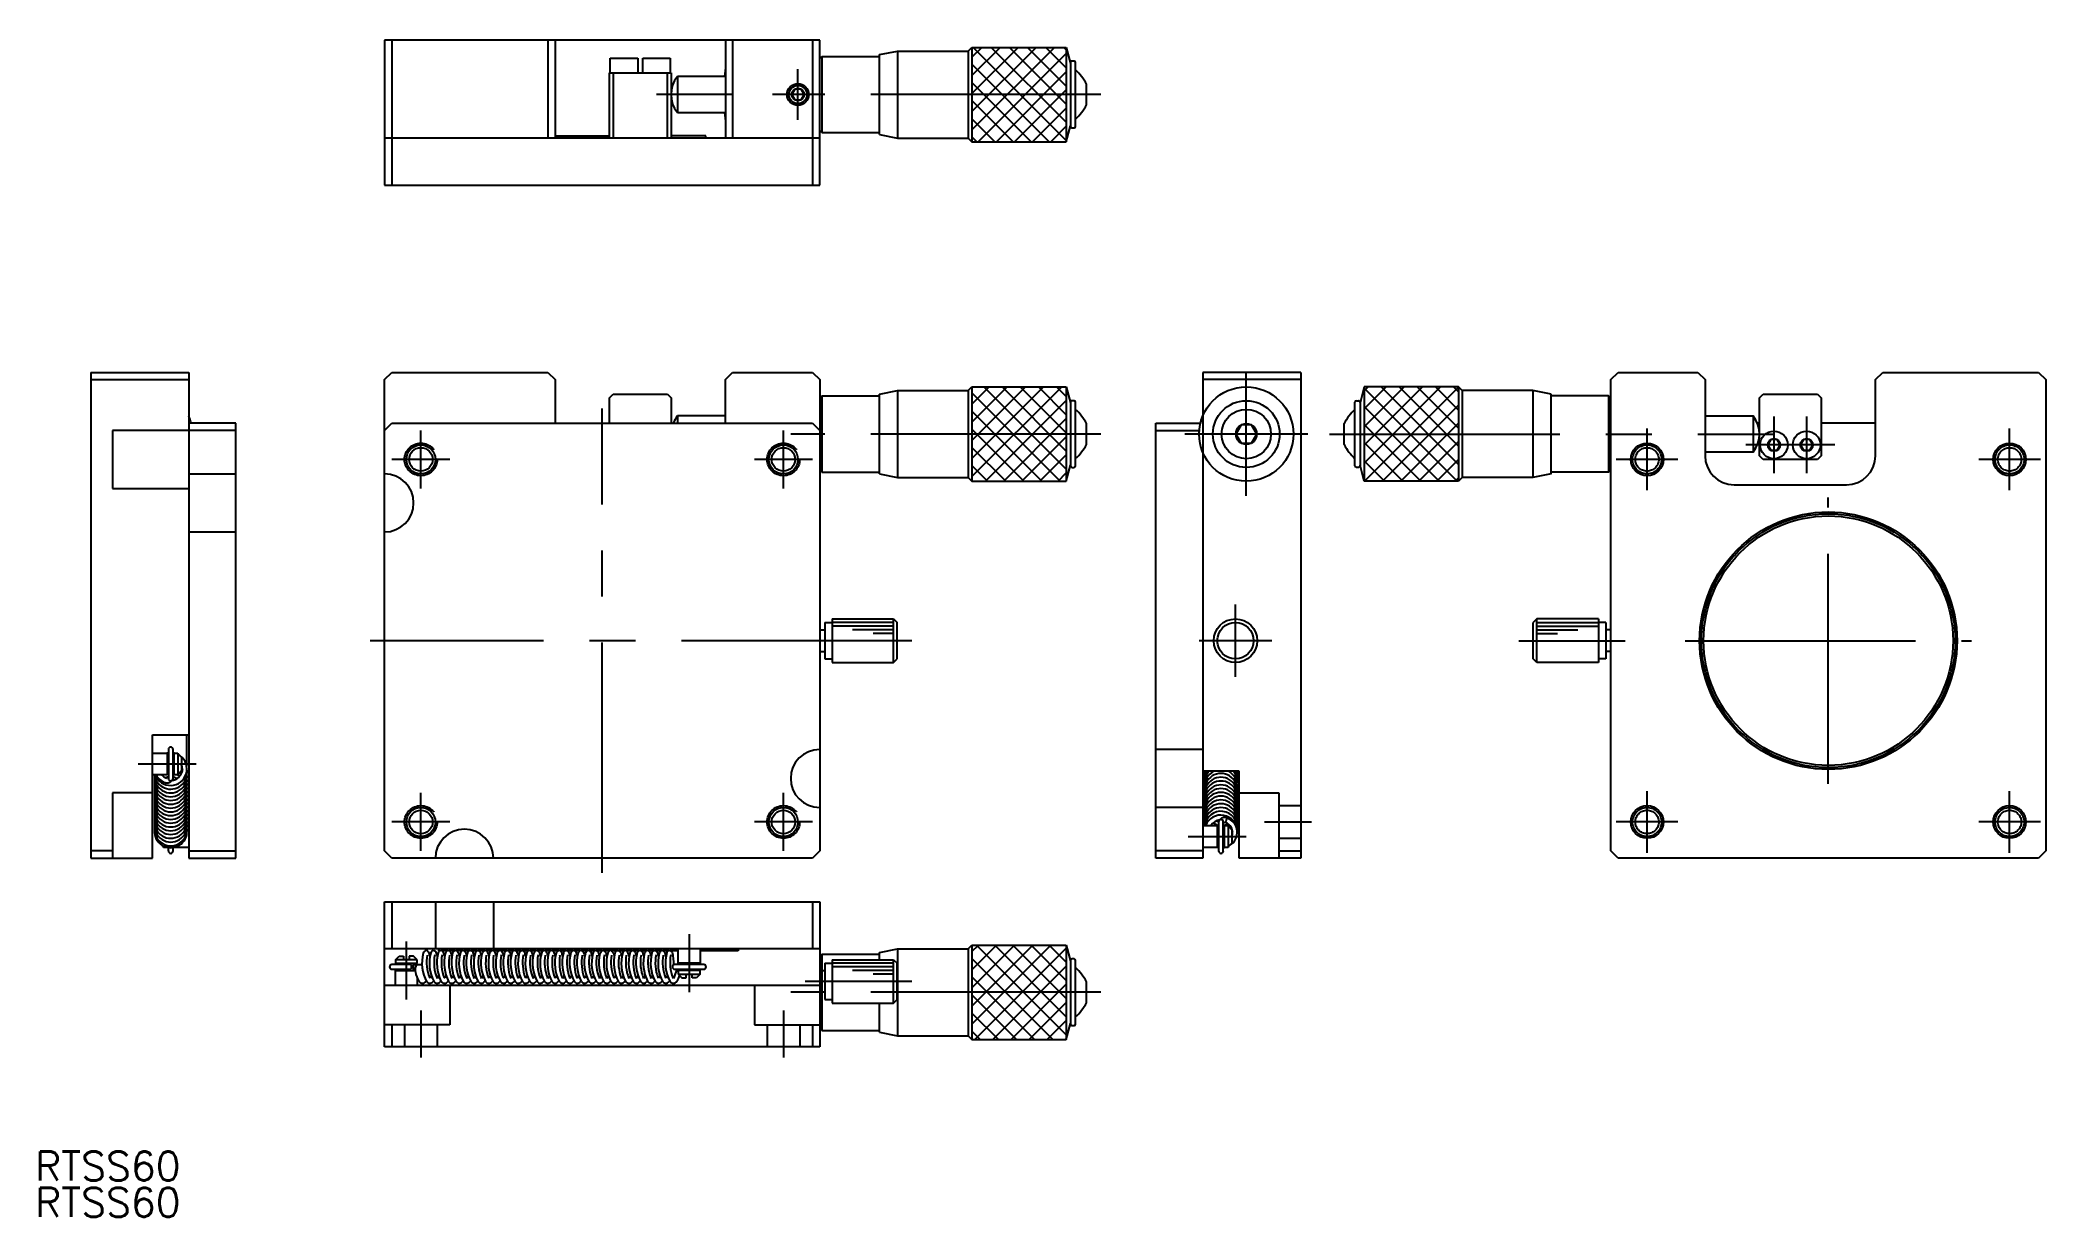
# Model space of a CAD drawing. Extents: x 1 to 277, y 0 to 162.
import ezdxf

# ---------------------------------------------------------------- set-up
doc = ezdxf.new("R2010")
doc.units = 0
doc.linetypes.add('CENTER', pattern=[50.8, 31.75, -6.35, 6.35, -6.35])
doc.linetypes.add('DASHED', pattern=[19.05, 12.7, -6.35])
doc.layers.get('0').update_dxf_attribs({"linetype": 'CONTINUOUS'})
doc.layers.add('CENTER', color=1, linetype='CENTER')
doc.styles.get("Standard").update_dxf_attribs({"font": 'txt.shx', "height": 3, "bigfont": 'bigfont.shx'})

# ---------------------------------------------------------------- blocks, each defined once
blk = doc.blocks.new('*U18')
at = {"color": 7, "linetype": 'CONTINUOUS'}
blk.add_text('RTSS60', height=4, dxfattribs=at).set_placement((0, 5))
blk = doc.blocks.new('*U19')
at = {"color": 7, "linetype": 'CONTINUOUS'}
blk.add_text('RTSS60', height=4, dxfattribs=at).set_placement((0, 0))

msp = doc.modelspace()

# ---------------------------------------------------------------- linework, layer by layer
at = {"color": 7, "linetype": 'CONTINUOUS'}
for p, q in [((48.2, 162.28), (48.2, 142.28)), ((108.2, 162.28), (48.2, 162.28)), ((49.2, 162.28), (49.2, 142.28)), ((70.7, 162.28), (70.7, 148.78)), ((71.7, 162.28), (71.7, 148.78)), ((95.2, 162.28), (95.2, 148.78)), ((96.2, 162.28), (96.2, 148.78)), ((107.2, 162.28), (107.2, 142.28)), ((108.2, 142.28), (108.2, 162.28)), ((116.45, 160.28), (118.95, 160.78)), ((118.95, 160.78), (118.95, 148.78)), ((118.95, 160.78), (128.7, 160.78)), ((128.7, 160.78), (129.2, 161.28)), ((128.7, 160.78), (128.7, 148.78)), ((129.2, 161.28), (142.2, 161.28)), ((129.2, 161.28), (129.2, 148.28)), ((142.2, 161.28), (142.79, 159.08)), ((142.2, 161.28), (142.2, 148.28)), ((79.2, 148.78), (79.2, 157.78)), ((79.2, 157.78), (87.7, 157.78)), ((79.3, 157.78), (79.3, 159.78)), ((79.3, 159.78), (83.1, 159.78)), ((79.7, 157.78), (79.7, 148.78)), ((83.1, 159.78), (83.1, 157.78)), ((83.8, 157.78), (83.8, 159.78)), ((83.8, 159.78), (87.6, 159.78)), ((87.2, 148.78), (87.2, 157.78)), ((87.6, 159.78), (87.6, 157.78)), ((87.7, 157.78), (87.7, 148.78)), ((95.2, 158.47), (95.07, 157.28)), ((108.2, 159.73), (108.5, 160.03)), ((108.5, 160.03), (108.5, 149.53)), ((108.5, 160.03), (116.45, 160.03)), ((116.45, 149.28), (116.45, 160.28)), ((142.79, 159.18), (142.79, 150.38)), ((143.29, 159.38), (142.99, 159.38)), ((143.49, 150.38), (143.49, 159.18)), ((95.2, 157.28), (88.58, 157.28)), ((88.58, 157.28), (88.58, 152.28)), ((104.77, 155.53), (104.34, 154.78)), ((105.64, 155.53), (104.77, 155.53)), ((106.07, 154.78), (105.64, 155.53)), ((144.99, 153.34), (144.99, 156.23)), ((88.58, 152.28), (95.2, 152.28)), ((95.07, 152.28), (95.2, 151.1)), ((104.34, 154.78), (104.77, 154.03)), ((104.77, 154.03), (105.64, 154.03)), ((105.64, 154.03), (106.07, 154.78)), ((108.5, 149.53), (108.2, 149.83)), ((108.5, 149.53), (116.45, 149.53)), ((142.2, 148.28), (142.79, 150.48)), ((142.99, 150.18), (143.29, 150.18)), ((108.2, 148.78), (48.2, 148.78)), ((71.72, 149.08), (79.2, 149.08)), ((92.5, 149.08), (87.7, 149.08)), ((92.5, 148.78), (92.5, 149.08)), ((116.45, 149.28), (118.95, 148.78)), ((118.95, 148.78), (128.7, 148.78)), ((128.7, 148.78), (129.2, 148.28)), ((129.2, 148.28), (142.2, 148.28)), ((48.2, 142.28), (108.2, 142.28)), ((7.69, 116.46), (21.19, 116.46)), ((7.69, 116.46), (7.69, 49.46)), ((21.19, 116.46), (21.19, 49.46)), ((48.2, 115.46), (49.2, 116.46)), ((49.2, 116.46), (70.7, 116.46)), ((70.7, 116.46), (71.7, 115.46)), ((95.2, 115.46), (96.2, 116.46)), ((96.2, 116.46), (107.2, 116.46)), ((107.2, 116.46), (108.2, 115.46)), ((174.54, 116.46), (161.04, 116.46)), ((161.04, 116.46), (161.04, 110.46)), ((174.54, 116.46), (174.54, 49.46)), ((217.31, 115.46), (218.31, 116.46)), ((218.31, 116.46), (229.31, 116.46)), ((229.31, 116.46), (230.31, 115.46)), ((253.81, 115.46), (254.81, 116.46)), ((254.81, 116.46), (276.31, 116.46)), ((276.31, 116.46), (277.31, 115.46)), ((7.69, 115.46), (21.19, 115.46)), ((48.2, 50.46), (48.2, 115.46)), ((71.7, 115.46), (71.7, 109.46)), ((79.2, 112.96), (79.7, 113.46)), ((79.7, 113.46), (87.2, 113.46)), ((87.2, 113.46), (87.7, 112.96)), ((95.2, 109.46), (95.2, 115.46)), ((108.2, 115.46), (108.2, 50.46)), ((116.45, 113.46), (118.95, 113.96)), ((116.45, 102.46), (116.45, 113.46)), ((118.95, 113.96), (118.95, 101.96)), ((118.95, 113.96), (128.7, 113.96)), ((128.7, 113.96), (129.2, 114.46)), ((128.7, 113.96), (128.7, 101.96)), ((129.2, 114.46), (142.2, 114.46)), ((129.2, 114.46), (129.2, 101.46)), ((142.2, 114.46), (142.79, 112.26)), ((142.2, 114.46), (142.2, 101.46)), ((174.54, 115.46), (161.04, 115.46)), ((183.31, 114.46), (182.73, 112.26)), ((196.32, 114.46), (183.31, 114.46)), ((183.31, 114.46), (183.31, 101.46)), ((196.82, 113.96), (196.32, 114.46)), ((196.32, 114.46), (196.32, 101.46)), ((206.57, 113.96), (196.82, 113.96)), ((196.82, 113.96), (196.82, 101.96)), ((209.07, 113.46), (206.57, 113.96)), ((206.57, 113.96), (206.57, 101.96)), ((209.07, 102.46), (209.07, 113.46)), ((217.31, 50.46), (217.31, 115.46)), ((230.31, 115.46), (230.31, 104.96)), ((237.81, 112.96), (238.31, 113.46)), ((238.31, 113.46), (245.81, 113.46)), ((245.81, 113.46), (246.31, 112.96)), ((253.81, 104.96), (253.81, 115.46)), ((277.31, 115.46), (277.31, 50.46)), ((79.2, 109.46), (79.2, 112.96)), ((87.7, 112.96), (87.7, 109.46)), ((108.2, 112.91), (108.5, 113.21)), ((108.5, 113.21), (108.5, 102.71)), ((108.5, 113.21), (116.45, 113.21)), ((142.79, 112.36), (142.79, 103.56)), ((143.29, 112.56), (142.99, 112.56)), ((143.49, 103.56), (143.49, 112.36)), ((182.03, 103.56), (182.03, 112.36)), ((182.23, 112.56), (182.53, 112.56)), ((182.73, 112.36), (182.73, 103.56)), ((217.01, 113.21), (209.07, 113.21)), ((217.31, 112.91), (217.01, 113.21)), ((217.01, 113.21), (217.01, 102.71)), ((237.81, 104.96), (237.81, 112.96)), ((246.31, 112.96), (246.31, 104.96)), ((27.69, 108.46), (10.69, 108.46)), ((10.69, 108.46), (10.69, 100.46)), ((27.69, 109.46), (21.19, 109.46)), ((27.69, 49.46), (27.69, 109.46)), ((48.2, 108.46), (49.2, 109.46)), ((49.2, 109.46), (107.2, 109.46)), ((95.2, 110.46), (88.58, 110.46)), ((88.58, 110.46), (88.58, 109.46)), ((107.2, 109.46), (108.2, 108.46)), ((145, 106.52), (145, 109.4)), ((154.54, 49.46), (154.54, 109.46)), ((154.54, 109.46), (160.72, 109.46)), ((154.54, 108.46), (160.56, 108.46)), ((166.32, 109.21), (165.6, 107.96)), ((165.6, 107.96), (166.32, 106.71)), ((167.76, 109.21), (166.32, 109.21)), ((168.49, 107.96), (167.76, 109.21)), ((167.76, 106.71), (168.49, 107.96)), ((180.53, 106.52), (180.53, 109.4)), ((230.31, 110.46), (236.94, 110.46)), ((236.94, 110.46), (236.94, 105.46)), ((237.81, 109.46), (237.52, 109.46)), ((253.81, 109.46), (246.31, 109.46)), ((161.04, 105.46), (161.04, 49.46)), ((166.32, 106.71), (167.76, 106.71)), ((236.94, 105.46), (230.31, 105.46)), ((239.38, 107.21), (238.95, 106.46)), ((238.95, 106.46), (239.38, 105.72)), ((240.25, 107.21), (239.38, 107.21)), ((239.38, 105.72), (240.25, 105.72)), ((240.68, 106.46), (240.25, 107.21)), ((240.25, 105.72), (240.68, 106.46)), ((243.88, 107.21), (243.45, 106.46)), ((243.45, 106.46), (243.88, 105.72)), ((244.75, 107.21), (243.88, 107.21)), ((243.88, 105.72), (244.75, 105.72)), ((245.18, 106.46), (244.75, 107.21)), ((244.75, 105.72), (245.18, 106.46)), ((21.19, 102.46), (27.69, 102.46)), ((108.5, 102.71), (108.2, 103.01)), ((108.5, 102.71), (116.45, 102.71)), ((116.45, 102.46), (118.95, 101.96)), ((142.2, 101.46), (142.79, 103.66)), ((142.99, 103.36), (143.29, 103.36)), ((182.53, 103.36), (182.23, 103.36)), ((183.31, 101.46), (182.73, 103.66)), ((209.07, 102.46), (206.57, 101.96)), ((217.01, 102.71), (209.07, 102.71)), ((217.01, 102.71), (217.31, 103.01)), ((238.31, 104.46), (237.81, 104.96)), ((245.81, 104.46), (238.31, 104.46)), ((246.31, 104.96), (245.81, 104.46)), ((10.69, 100.46), (21.19, 100.46)), ((118.95, 101.96), (128.7, 101.96)), ((128.7, 101.96), (129.2, 101.46)), ((129.2, 101.46), (142.2, 101.46)), ((196.32, 101.46), (183.31, 101.46)), ((196.82, 101.96), (196.32, 101.46)), ((206.57, 101.96), (196.82, 101.96)), ((234.31, 100.96), (249.81, 100.96)), ((21.19, 94.46), (27.69, 94.46)), ((108.2, 80.96), (108.9, 80.96)), ((108.9, 81.96), (109.9, 81.96)), ((108.9, 81.96), (108.9, 76.96)), ((109.9, 82.46), (118.4, 82.46)), ((109.9, 82.46), (109.9, 76.46)), ((118.4, 82.46), (118.9, 81.96)), ((118.4, 76.46), (118.4, 82.46)), ((118.9, 76.96), (118.9, 81.96)), ((207.11, 82.46), (206.61, 81.96)), ((206.61, 76.96), (206.61, 81.96)), ((215.61, 82.46), (207.11, 82.46)), ((207.11, 76.46), (207.11, 82.46)), ((215.61, 82.46), (215.61, 76.46)), ((216.61, 81.96), (215.61, 81.96)), ((216.61, 81.96), (216.61, 76.96)), ((217.31, 80.96), (216.61, 80.96)), ((108.2, 77.96), (108.9, 77.96)), ((217.31, 77.96), (216.61, 77.96)), ((108.9, 76.96), (109.9, 76.96)), ((109.9, 76.46), (118.4, 76.46)), ((118.4, 76.46), (118.9, 76.96)), ((207.11, 76.46), (206.61, 76.96)), ((215.61, 76.46), (207.11, 76.46)), ((216.61, 76.96), (215.61, 76.96)), ((16.19, 49.46), (16.19, 66.46)), ((16.19, 66.46), (21.19, 66.46)), ((20.89, 66.46), (20.89, 62.14)), ((16.19, 63.96), (18.19, 63.96)), ((18.19, 63.97), (18.15, 63.96)), ((18.37, 64), (18.19, 63.97)), ((18.19, 63.96), (18.19, 60.96)), ((18.37, 64.46), (18.37, 60.46)), ((19.02, 60.46), (19.02, 64.46)), ((19.19, 63.95), (19.02, 63.99)), ((19.19, 63.96), (19.69, 63.96)), ((19.19, 60.96), (19.19, 63.96)), ((19.69, 63.96), (19.69, 60.96)), ((19.69, 63.91), (20.19, 63.38)), ((161.04, 64.46), (154.54, 64.46)), ((18.19, 60.96), (16.19, 60.96)), ((17.55, 60.85), (17.68, 60.96)), ((18.37, 63.46), (18.19, 63.46)), ((18.37, 61.46), (18.19, 61.46)), ((18.19, 61.22), (18.37, 61.26)), ((19.02, 63.46), (19.19, 63.46)), ((19.02, 61.46), (19.19, 61.46)), ((19.02, 61.24), (19.19, 61.19)), ((19.69, 60.96), (19.19, 60.96)), ((19.64, 60.96), (19.67, 60.94)), ((19.64, 60.96), (19.9, 60.72)), ((20.19, 61.55), (19.69, 61.02)), ((19.9, 61.24), (20.09, 60.98)), ((20.11, 61.46), (20.21, 61.24)), ((20.19, 63.38), (20.19, 61.55)), ((20.19, 61.8), (20.27, 61.51)), ((20.29, 61.6), (20.26, 61.43)), ((20.29, 61.6), (20.26, 61.43)), ((20.3, 61.76), (20.29, 61.6)), ((20.3, 61.76), (20.29, 61.6)), ((21.19, 61.46), (20.9, 61.46)), ((166.04, 61.46), (161.04, 61.46)), ((161.3, 61.46), (161.29, 60.58)), ((161.34, 61.46), (161.29, 60.58)), ((165.78, 60.72), (165.76, 61.46)), ((165.78, 60.72), (165.79, 61.46)), ((165.78, 60.96), (166.04, 60.96)), ((166.04, 49.46), (166.04, 61.46)), ((16.19, 58.46), (10.69, 58.46)), ((10.69, 58.46), (10.69, 49.46)), ((16.19, 54.46), (16.19, 58.46)), ((17.92, 60.59), (18.37, 60.74)), ((17.92, 59.89), (17.96, 59.88)), ((17.96, 59.88), (18, 59.87)), ((18, 59.87), (18.04, 59.86)), ((18.04, 59.86), (18.08, 59.85)), ((18.08, 59.85), (18.12, 59.85)), ((18.12, 59.85), (18.16, 59.85)), ((18.34, 60.57), (18.13, 60.5)), ((18.16, 59.85), (18.21, 59.84)), ((18.16, 59.85), (18.21, 59.84)), ((18.21, 59.84), (18.25, 59.85)), ((18.21, 59.84), (18.25, 59.85)), ((18.25, 59.85), (18.29, 59.85)), ((18.25, 59.85), (18.29, 59.85)), ((18.29, 59.85), (18.33, 59.86)), ((18.29, 59.85), (18.33, 59.86)), ((18.33, 59.86), (18.37, 59.86)), ((18.33, 59.86), (18.37, 59.86)), ((18.37, 60.67), (18.34, 60.57)), ((18.37, 59.86), (18.41, 59.87)), ((18.37, 59.86), (18.41, 59.87)), ((18.41, 59.87), (18.45, 59.89)), ((18.41, 59.87), (18.45, 59.89)), ((18.45, 59.89), (18.49, 59.9)), ((18.45, 59.89), (18.49, 59.9)), ((18.49, 59.9), (18.53, 59.92)), ((18.49, 59.9), (18.53, 59.92)), ((18.53, 59.92), (18.56, 59.93)), ((18.53, 59.92), (18.56, 59.93)), ((18.56, 59.93), (18.6, 59.95)), ((18.56, 59.93), (18.6, 59.95)), ((18.6, 59.95), (18.64, 59.97)), ((18.6, 59.95), (18.64, 59.97)), ((18.64, 59.97), (18.67, 60)), ((18.64, 59.97), (18.67, 60)), ((18.67, 60), (18.7, 60.02)), ((18.67, 60), (18.7, 60.02)), ((18.7, 60.02), (18.73, 60.05)), ((18.7, 60.02), (18.73, 60.05)), ((18.73, 60.05), (18.77, 60.08)), ((18.73, 60.05), (18.77, 60.08)), ((18.77, 60.08), (18.79, 60.1)), ((18.77, 60.08), (18.79, 60.1)), ((18.79, 60.1), (18.82, 60.13)), ((18.79, 60.1), (18.82, 60.13)), ((18.82, 60.13), (18.85, 60.17)), ((18.82, 60.13), (18.85, 60.17)), ((18.85, 60.17), (18.86, 60.18)), ((18.85, 60.17), (18.86, 60.18)), ((18.91, 60.22), (19.03, 60.2)), ((19.02, 60.72), (19.61, 60.46)), ((166.04, 58.46), (171.54, 58.46)), ((171.54, 58.46), (171.54, 49.46)), ((161.04, 56.46), (154.54, 56.46)), ((21.19, 53.96), (20.95, 53.96)), ((161.04, 53.96), (161.29, 53.96)), ((161.04, 53.96), (163.04, 53.96)), ((162.31, 53.96), (162.23, 54.07)), ((163.05, 53.98), (162.46, 54.33)), ((163.21, 54.46), (162.84, 54.59)), ((163.04, 53.96), (163.04, 50.96)), ((163.22, 53.46), (163.04, 53.46)), ((163.21, 53.94), (163.05, 53.98)), ((163.22, 54.46), (163.22, 50.46)), ((163.39, 54.76), (163.38, 54.74)), ((163.39, 54.76), (163.38, 54.74)), ((163.41, 54.79), (163.39, 54.76)), ((163.41, 54.79), (163.39, 54.76)), ((163.44, 54.82), (163.41, 54.79)), ((163.44, 54.82), (163.41, 54.79)), ((163.47, 54.85), (163.44, 54.82)), ((163.47, 54.85), (163.44, 54.82)), ((163.5, 54.87), (163.47, 54.85)), ((163.5, 54.87), (163.47, 54.85)), ((163.53, 54.9), (163.5, 54.87)), ((163.53, 54.9), (163.5, 54.87)), ((163.57, 54.92), (163.53, 54.9)), ((163.57, 54.92), (163.53, 54.9)), ((163.6, 54.95), (163.57, 54.92)), ((163.6, 54.95), (163.57, 54.92)), ((163.64, 54.97), (163.6, 54.95)), ((163.64, 54.97), (163.6, 54.95)), ((163.67, 54.99), (163.64, 54.97)), ((163.67, 54.99), (163.64, 54.97)), ((163.71, 55.01), (163.67, 54.99)), ((163.71, 55.01), (163.67, 54.99)), ((163.75, 55.02), (163.71, 55.01)), ((163.75, 55.02), (163.71, 55.01)), ((163.79, 55.03), (163.75, 55.02)), ((163.79, 55.03), (163.75, 55.02)), ((163.83, 55.05), (163.79, 55.03)), ((163.83, 55.05), (163.79, 55.03)), ((163.87, 55.06), (163.83, 55.05)), ((163.87, 55.06), (163.83, 55.05)), ((163.86, 54.26), (163.9, 54.35)), ((163.91, 55.06), (163.87, 55.06)), ((163.91, 55.06), (163.87, 55.06)), ((163.87, 50.46), (163.87, 54.46)), ((164.04, 53.96), (163.87, 53.92)), ((163.87, 53.46), (164.04, 53.46)), ((163.9, 54.35), (164.11, 54.42)), ((163.95, 55.07), (163.91, 55.06)), ((163.95, 55.07), (163.91, 55.06)), ((163.99, 55.07), (163.95, 55.07)), ((163.99, 55.07), (163.95, 55.07)), ((164.03, 55.08), (163.99, 55.07)), ((164.03, 55.08), (163.99, 55.07)), ((164.07, 55.08), (164.03, 55.08)), ((164.07, 55.08), (164.03, 55.08)), ((164.04, 53.96), (164.54, 53.96)), ((164.04, 50.96), (164.04, 53.96)), ((164.05, 53.96), (164.04, 53.96)), ((164.53, 54.2), (164.05, 53.96)), ((164.11, 55.07), (164.07, 55.08)), ((164.11, 55.07), (164.07, 55.08)), ((164.15, 55.07), (164.11, 55.07)), ((164.15, 55.07), (164.11, 55.07)), ((164.12, 54.42), (164.11, 54.42)), ((164.11, 54.42), (164.11, 54.42)), ((164.12, 54.42), (164.11, 54.42)), ((164.11, 54.42), (164.11, 54.42)), ((164.13, 54.43), (164.12, 54.42)), ((164.13, 54.43), (164.12, 54.42)), ((164.12, 54.42), (164.12, 54.42)), ((164.12, 54.42), (164.12, 54.42)), ((164.14, 54.44), (164.13, 54.43)), ((164.14, 54.44), (164.13, 54.43)), ((164.15, 54.46), (164.14, 54.45)), ((164.15, 54.46), (164.14, 54.45)), ((164.14, 54.45), (164.14, 54.44)), ((164.14, 54.45), (164.14, 54.44)), ((164.19, 55.06), (164.15, 55.07)), ((164.19, 55.06), (164.15, 55.07)), ((164.16, 54.47), (164.15, 54.46)), ((164.16, 54.47), (164.15, 54.46)), ((164.17, 54.48), (164.16, 54.47)), ((164.17, 54.48), (164.16, 54.47)), ((164.18, 54.5), (164.17, 54.48)), ((164.18, 54.5), (164.17, 54.48)), ((164.19, 54.52), (164.18, 54.5)), ((164.19, 54.52), (164.18, 54.5)), ((164.23, 55.06), (164.19, 55.06)), ((164.23, 55.06), (164.19, 55.06)), ((164.2, 54.56), (164.19, 54.54)), ((164.2, 54.56), (164.19, 54.54)), ((164.19, 54.54), (164.19, 54.52)), ((164.19, 54.54), (164.19, 54.52)), ((164.21, 54.58), (164.2, 54.56)), ((164.21, 54.58), (164.2, 54.56)), ((164.22, 54.6), (164.21, 54.58)), ((164.22, 54.6), (164.21, 54.58)), ((164.23, 54.63), (164.22, 54.6)), ((164.23, 54.63), (164.22, 54.6)), ((164.27, 55.05), (164.23, 55.06)), ((164.27, 55.05), (164.23, 55.06)), ((164.24, 54.65), (164.23, 54.63)), ((164.24, 54.65), (164.23, 54.63)), ((164.25, 54.68), (164.24, 54.65)), ((164.25, 54.68), (164.24, 54.65)), ((164.26, 54.7), (164.25, 54.68)), ((164.26, 54.7), (164.25, 54.68)), ((164.27, 54.73), (164.26, 54.7)), ((164.27, 54.73), (164.26, 54.7)), ((164.31, 55.03), (164.27, 55.05)), ((164.31, 55.03), (164.27, 55.05)), ((164.28, 54.75), (164.27, 54.73)), ((164.28, 54.75), (164.27, 54.73)), ((164.29, 54.8), (164.28, 54.78)), ((164.29, 54.8), (164.28, 54.78)), ((164.28, 54.78), (164.28, 54.75)), ((164.28, 54.78), (164.28, 54.75)), ((164.3, 54.82), (164.29, 54.8)), ((164.3, 54.82), (164.29, 54.8)), ((164.31, 54.87), (164.3, 54.85)), ((164.31, 54.87), (164.3, 54.85)), ((164.3, 54.85), (164.3, 54.82)), ((164.3, 54.85), (164.3, 54.82)), ((164.31, 55.03), (164.32, 55.03)), ((164.32, 54.91), (164.31, 54.89)), ((164.32, 54.91), (164.31, 54.89)), ((164.31, 54.89), (164.31, 54.87)), ((164.31, 54.89), (164.31, 54.87)), ((164.32, 55.03), (164.32, 55.02)), ((164.32, 55.02), (164.32, 55.02)), ((164.32, 55.02), (164.33, 55.01)), ((164.32, 55.02), (164.32, 55.02)), ((164.32, 55.02), (164.33, 55.01)), ((164.33, 54.98), (164.32, 54.97)), ((164.33, 54.98), (164.32, 54.97)), ((164.32, 54.97), (164.32, 54.95)), ((164.32, 54.97), (164.32, 54.95)), ((164.32, 54.95), (164.32, 54.93)), ((164.32, 54.95), (164.32, 54.93)), ((164.32, 54.93), (164.32, 54.91)), ((164.32, 54.93), (164.32, 54.91)), ((164.33, 55.01), (164.33, 54.99)), ((164.33, 55.01), (164.33, 54.99)), ((164.33, 54.99), (164.33, 54.98)), ((164.33, 54.99), (164.33, 54.98)), ((164.54, 53.96), (164.54, 50.96)), ((164.54, 53.91), (165.04, 53.38)), ((164.81, 53.94), (164.66, 53.78)), ((164.98, 53.68), (164.9, 53.53)), ((165.04, 53.38), (165.04, 51.55)), ((165.12, 53.29), (165.04, 53.03)), ((10.69, 50.46), (7.69, 50.46)), ((17.69, 51.02), (17.5, 51.22)), ((17.69, 50.96), (17.69, 51.12)), ((18.19, 50.96), (17.69, 50.96)), ((18.37, 50.46), (18.37, 50.92)), ((19.02, 50.46), (19.02, 50.93)), ((21.19, 50.96), (19.2, 50.96)), ((21.19, 50.46), (27.69, 50.46)), ((49.2, 49.46), (48.2, 50.46)), ((108.2, 50.46), (107.2, 49.46)), ((161.04, 50.46), (154.54, 50.46)), ((163.04, 50.96), (161.04, 50.96)), ((163.22, 51.46), (163.04, 51.46)), ((163.04, 50.97), (163.21, 50.94)), ((163.87, 51.46), (164.04, 51.46)), ((163.87, 50.93), (164.04, 50.96)), ((164.54, 50.96), (164.04, 50.96)), ((165.04, 51.55), (164.54, 51.02)), ((171.54, 50.46), (174.54, 50.46)), ((218.31, 49.46), (217.31, 50.46)), ((277.31, 50.46), (276.31, 49.46)), ((7.69, 49.46), (16.19, 49.46)), ((21.19, 49.46), (27.69, 49.46)), ((107.2, 49.46), (49.2, 49.46)), ((161.04, 49.46), (154.54, 49.46)), ((174.54, 49.46), (166.04, 49.46)), ((276.31, 49.46), (218.31, 49.46)), ((48.2, 43.47), (108.2, 43.47)), ((48.2, 23.47), (48.2, 43.47)), ((49.2, 43.47), (49.2, 36.97)), ((55.2, 43.47), (55.2, 36.97)), ((63.2, 43.47), (63.2, 36.97)), ((107.2, 43.47), (107.2, 36.97)), ((108.2, 43.47), (108.2, 23.47)), ((108.2, 36.97), (48.2, 36.97)), ((49.7, 35.47), (50.2, 35.97)), ((50.2, 35.97), (50.8, 35.97)), ((50.8, 35.97), (50.8, 35.47)), ((52.2, 35.97), (51.6, 35.97)), ((51.6, 35.97), (51.6, 35.47)), ((52.7, 35.47), (52.2, 35.97)), ((53.58, 36.49), (53.53, 36.39)), ((53.67, 36.6), (53.58, 36.49)), ((53.77, 36.68), (53.67, 36.6)), ((53.88, 36.72), (53.77, 36.68)), ((53.98, 36.72), (53.88, 36.72)), ((54.09, 36.68), (53.98, 36.72)), ((54.19, 36.6), (54.09, 36.68)), ((54.27, 36.51), (54.19, 36.6)), ((54.33, 36.39), (54.27, 36.51)), ((54.37, 36.29), (54.33, 36.39)), ((54.41, 36.17), (54.37, 36.29)), ((54.45, 35.94), (54.41, 36.17)), ((54.63, 36.54), (54.55, 36.41)), ((54.73, 36.65), (54.63, 36.54)), ((54.82, 36.7), (54.73, 36.65)), ((54.92, 36.72), (54.82, 36.7)), ((55.02, 36.71), (54.92, 36.72)), ((55.13, 36.66), (55.02, 36.71)), ((55.23, 36.58), (55.13, 36.66)), ((55.32, 36.47), (55.23, 36.58)), ((55.37, 36.35), (55.32, 36.47)), ((55.4, 36.25), (55.37, 36.35)), ((55.43, 36.13), (55.4, 36.25)), ((55.47, 35.93), (55.43, 36.13)), ((55.65, 36.55), (55.58, 36.43)), ((55.74, 36.65), (55.65, 36.55)), ((55.69, 36.67), (55.69, 36.97)), ((55.79, 36.67), (55.69, 36.67)), ((55.84, 36.7), (55.74, 36.65)), ((55.95, 36.72), (55.84, 36.7)), ((56.07, 36.7), (55.95, 36.72)), ((56.18, 36.65), (56.07, 36.7)), ((56.8, 36.67), (56.13, 36.67)), ((56.27, 36.56), (56.18, 36.65)), ((56.32, 36.48), (56.27, 36.56)), ((56.59, 36.41), (56.54, 36.28)), ((56.64, 36.51), (56.59, 36.41)), ((56.72, 36.61), (56.64, 36.51)), ((56.82, 36.68), (56.72, 36.61)), ((56.95, 36.72), (56.82, 36.68)), ((57.07, 36.71), (56.95, 36.72)), ((57.16, 36.67), (57.07, 36.71)), ((57.82, 36.67), (57.15, 36.67)), ((57.26, 36.59), (57.16, 36.67)), ((57.33, 36.5), (57.26, 36.59)), ((57.39, 36.38), (57.33, 36.5)), ((57.44, 36.25), (57.39, 36.38)), ((57.47, 36.14), (57.44, 36.25)), ((57.5, 35.96), (57.47, 36.14)), ((57.64, 36.49), (57.58, 36.36)), ((57.7, 36.57), (57.64, 36.49)), ((57.78, 36.65), (57.7, 36.57)), ((57.88, 36.7), (57.78, 36.65)), ((57.98, 36.72), (57.88, 36.7)), ((58.09, 36.71), (57.98, 36.72)), ((58.2, 36.66), (58.09, 36.71)), ((58.84, 36.67), (58.17, 36.67)), ((58.29, 36.57), (58.2, 36.66)), ((58.36, 36.48), (58.29, 36.57)), ((58.41, 36.38), (58.36, 36.48)), ((58.46, 36.24), (58.41, 36.38)), ((58.49, 36.11), (58.46, 36.24)), ((58.53, 35.9), (58.49, 36.11)), ((58.72, 36.57), (58.66, 36.48)), ((58.82, 36.66), (58.72, 36.57)), ((58.91, 36.71), (58.82, 36.66)), ((59.02, 36.72), (58.91, 36.71)), ((59.13, 36.7), (59.02, 36.72)), ((59.24, 36.64), (59.13, 36.7)), ((59.86, 36.67), (59.18, 36.67)), ((59.31, 36.56), (59.24, 36.64)), ((59.38, 36.46), (59.31, 36.56)), ((59.64, 36.42), (59.58, 36.27)), ((59.71, 36.53), (59.64, 36.42)), ((59.78, 36.62), (59.71, 36.53)), ((59.88, 36.69), (59.78, 36.62)), ((60, 36.72), (59.88, 36.69)), ((60.11, 36.71), (60, 36.72)), ((60.22, 36.66), (60.11, 36.71)), ((60.87, 36.67), (60.2, 36.67)), ((60.32, 36.58), (60.22, 36.66)), ((60.4, 36.47), (60.32, 36.58)), ((60.8, 36.62), (60.72, 36.51)), ((60.9, 36.69), (60.8, 36.62)), ((61, 36.72), (60.9, 36.69)), ((61.12, 36.71), (61, 36.72)), ((61.21, 36.68), (61.12, 36.71)), ((61.3, 36.61), (61.21, 36.68)), ((61.89, 36.67), (61.22, 36.67)), ((61.38, 36.52), (61.3, 36.61)), ((61.45, 36.4), (61.38, 36.52)), ((61.49, 36.28), (61.45, 36.4)), ((61.53, 36.14), (61.49, 36.28)), ((61.56, 35.99), (61.53, 36.14)), ((61.7, 36.46), (61.62, 36.28)), ((61.77, 36.56), (61.7, 36.46)), ((61.87, 36.66), (61.77, 36.56)), ((61.99, 36.71), (61.87, 36.66)), ((62.09, 36.72), (61.99, 36.71)), ((62.19, 36.69), (62.09, 36.72)), ((62.3, 36.63), (62.19, 36.69)), ((62.91, 36.67), (62.23, 36.67)), ((62.38, 36.55), (62.3, 36.63)), ((62.44, 36.46), (62.38, 36.55)), ((62.5, 36.31), (62.44, 36.46)), ((62.55, 36.16), (62.5, 36.31)), ((62.59, 35.96), (62.55, 36.16)), ((62.74, 36.49), (62.68, 36.36)), ((62.8, 36.58), (62.74, 36.49)), ((62.89, 36.66), (62.8, 36.58)), ((63, 36.71), (62.89, 36.66)), ((63.1, 36.72), (63, 36.71)), ((63.2, 36.7), (63.1, 36.72)), ((63.29, 36.65), (63.2, 36.7)), ((63.5, 36.97), (63.22, 36.69)), ((63.92, 36.67), (63.25, 36.67)), ((63.39, 36.56), (63.29, 36.65)), ((63.45, 36.47), (63.39, 36.56)), ((63.5, 36.37), (63.45, 36.47)), ((63.54, 36.25), (63.5, 36.37)), ((63.57, 36.11), (63.54, 36.25)), ((63.61, 35.92), (63.57, 36.11)), ((63.83, 36.6), (63.74, 36.48)), ((63.93, 36.68), (63.83, 36.6)), ((64.04, 36.72), (63.93, 36.68)), ((64.15, 36.72), (64.04, 36.72)), ((64.27, 36.67), (64.15, 36.72)), ((64.26, 36.1), (64.26, 36.12)), ((64.94, 36.67), (64.27, 36.67)), ((64.36, 36.61), (64.27, 36.67)), ((64.43, 36.52), (64.36, 36.61)), ((64.5, 36.41), (64.43, 36.52)), ((64.55, 36.26), (64.5, 36.41)), ((64.59, 36.13), (64.55, 36.26)), ((64.63, 35.93), (64.59, 36.13)), ((64.82, 36.56), (64.75, 36.46)), ((64.9, 36.65), (64.82, 36.56)), ((65, 36.7), (64.9, 36.65)), ((65.1, 36.72), (65, 36.7)), ((65.21, 36.71), (65.1, 36.72)), ((65.32, 36.66), (65.21, 36.71)), ((65.96, 36.67), (65.29, 36.67)), ((65.41, 36.57), (65.32, 36.66)), ((65.49, 36.46), (65.41, 36.57)), ((65.8, 36.52), (65.75, 36.42)), ((65.9, 36.63), (65.8, 36.52)), ((66.01, 36.7), (65.9, 36.63)), ((66.11, 36.72), (66.01, 36.7)), ((66.23, 36.71), (66.11, 36.72)), ((66.33, 36.66), (66.23, 36.71)), ((66.98, 36.67), (66.3, 36.67)), ((66.41, 36.59), (66.33, 36.66)), ((66.49, 36.48), (66.41, 36.59)), ((66.54, 36.39), (66.49, 36.48)), ((66.58, 36.28), (66.54, 36.39)), ((66.61, 36.17), (66.58, 36.28)), ((66.66, 35.94), (66.61, 36.17)), ((66.82, 36.53), (66.76, 36.43)), ((66.9, 36.62), (66.82, 36.53)), ((67.02, 36.7), (66.9, 36.62)), ((67.12, 36.72), (67.02, 36.7)), ((67.24, 36.71), (67.12, 36.72)), ((67.34, 36.66), (67.24, 36.71)), ((67.99, 36.67), (67.32, 36.67)), ((67.43, 36.59), (67.34, 36.66)), ((67.5, 36.51), (67.43, 36.59)), ((67.56, 36.38), (67.5, 36.51)), ((67.6, 36.27), (67.56, 36.38)), ((67.64, 36.13), (67.6, 36.27)), ((67.68, 35.91), (67.64, 36.13)), ((67.88, 36.57), (67.8, 36.45)), ((67.95, 36.64), (67.88, 36.57)), ((68.04, 36.7), (67.95, 36.64)), ((68.14, 36.72), (68.04, 36.7)), ((68.25, 36.71), (68.14, 36.72)), ((68.34, 36.67), (68.25, 36.71)), ((69.01, 36.67), (68.34, 36.67)), ((68.44, 36.59), (68.34, 36.67)), ((68.51, 36.5), (68.44, 36.59)), ((68.57, 36.4), (68.51, 36.5)), ((68.61, 36.29), (68.57, 36.4)), ((68.65, 36.16), (68.61, 36.29)), ((68.68, 35.99), (68.65, 36.16)), ((68.78, 36.38), (68.74, 36.27)), ((68.82, 36.48), (68.78, 36.38)), ((68.89, 36.57), (68.82, 36.48)), ((68.96, 36.64), (68.89, 36.57)), ((69.06, 36.7), (68.96, 36.64)), ((69.18, 36.72), (69.06, 36.7)), ((69.29, 36.7), (69.18, 36.72)), ((69.38, 36.66), (69.29, 36.7)), ((70.02, 36.67), (69.36, 36.67)), ((69.47, 36.59), (69.38, 36.66)), ((69.54, 36.49), (69.47, 36.59)), ((69.59, 36.39), (69.54, 36.49)), ((69.63, 36.27), (69.59, 36.39)), ((69.67, 36.13), (69.63, 36.27)), ((69.72, 35.89), (69.67, 36.13)), ((69.94, 36.6), (69.86, 36.5)), ((70.03, 36.68), (69.94, 36.6)), ((70.12, 36.71), (70.03, 36.68)), ((70.24, 36.72), (70.12, 36.71)), ((70.34, 36.69), (70.24, 36.72)), ((70.43, 36.63), (70.34, 36.69)), ((71.05, 36.67), (70.37, 36.67)), ((70.52, 36.54), (70.43, 36.63)), ((70.59, 36.43), (70.52, 36.54)), ((70.64, 36.32), (70.59, 36.43)), ((70.68, 36.19), (70.64, 36.32)), ((70.72, 35.98), (70.68, 36.19)), ((70.84, 36.43), (70.78, 36.31)), ((70.91, 36.55), (70.84, 36.43)), ((71, 36.65), (70.91, 36.55)), ((71.12, 36.71), (71, 36.65)), ((71.24, 36.72), (71.12, 36.71)), ((71.34, 36.7), (71.24, 36.72)), ((71.43, 36.64), (71.34, 36.7)), ((72.06, 36.67), (71.39, 36.67)), ((71.52, 36.56), (71.43, 36.64)), ((71.6, 36.45), (71.52, 36.56)), ((71.65, 36.34), (71.6, 36.45)), ((71.68, 36.24), (71.65, 36.34)), ((71.71, 36.12), (71.68, 36.24)), ((71.74, 35.95), (71.71, 36.12)), ((71.91, 36.51), (71.84, 36.38)), ((71.98, 36.6), (71.91, 36.51)), ((72.06, 36.68), (71.98, 36.6)), ((72.16, 36.71), (72.06, 36.68)), ((72.28, 36.72), (72.16, 36.71)), ((72.39, 36.68), (72.28, 36.72)), ((72.37, 36.05), (72.37, 36.1)), ((72.48, 36.62), (72.39, 36.68)), ((73.07, 36.67), (72.41, 36.67)), ((72.55, 36.55), (72.48, 36.62)), ((72.62, 36.45), (72.55, 36.55)), ((72.89, 36.47), (72.85, 36.38)), ((72.97, 36.58), (72.89, 36.47)), ((73.07, 36.67), (72.97, 36.58)), ((73.17, 36.71), (73.07, 36.67)), ((73.28, 36.72), (73.17, 36.71)), ((73.38, 36.69), (73.28, 36.72)), ((73.49, 36.63), (73.38, 36.69)), ((74.09, 36.67), (73.42, 36.67)), ((73.56, 36.56), (73.49, 36.63)), ((73.63, 36.46), (73.56, 36.56)), ((73.69, 36.31), (73.63, 36.46)), ((73.73, 36.16), (73.69, 36.31)), ((73.78, 35.93), (73.73, 36.16)), ((73.96, 36.56), (73.9, 36.45)), ((74.04, 36.63), (73.96, 36.56)), ((74.12, 36.69), (74.04, 36.63)), ((74.23, 36.72), (74.12, 36.69)), ((74.33, 36.71), (74.23, 36.72)), ((74.43, 36.68), (74.33, 36.71)), ((74.53, 36.61), (74.43, 36.68)), ((75.11, 36.67), (74.44, 36.67)), ((74.6, 36.53), (74.53, 36.61)), ((74.67, 36.4), (74.6, 36.53)), ((74.71, 36.29), (74.67, 36.4)), ((74.75, 36.15), (74.71, 36.29)), ((74.79, 35.97), (74.75, 36.15)), ((74.9, 36.42), (74.85, 36.3)), ((74.96, 36.52), (74.9, 36.42)), ((75.04, 36.62), (74.96, 36.52)), ((75.13, 36.69), (75.04, 36.62)), ((75.24, 36.72), (75.13, 36.69)), ((75.36, 36.71), (75.24, 36.72)), ((75.46, 36.67), (75.36, 36.71)), ((76.13, 36.67), (75.46, 36.67)), ((75.54, 36.62), (75.46, 36.67)), ((75.62, 36.53), (75.54, 36.62)), ((75.68, 36.42), (75.62, 36.53)), ((75.73, 36.3), (75.68, 36.42)), ((75.77, 36.16), (75.73, 36.3)), ((75.81, 35.98), (75.77, 36.16)), ((75.93, 36.45), (75.88, 36.34)), ((76.01, 36.57), (75.93, 36.45)), ((76.1, 36.65), (76.01, 36.57)), ((76.19, 36.7), (76.1, 36.65)), ((76.29, 36.72), (76.19, 36.7)), ((76.4, 36.71), (76.29, 36.72)), ((76.5, 36.66), (76.4, 36.71)), ((77.15, 36.67), (76.48, 36.67)), ((76.59, 36.58), (76.5, 36.66)), ((76.66, 36.49), (76.59, 36.58)), ((76.72, 36.36), (76.66, 36.49)), ((76.76, 36.25), (76.72, 36.36)), ((76.79, 36.12), (76.76, 36.25)), ((76.83, 35.95), (76.79, 36.12)), ((76.96, 36.45), (76.9, 36.32)), ((77.02, 36.56), (76.96, 36.45)), ((77.1, 36.64), (77.02, 36.56)), ((77.2, 36.7), (77.1, 36.64)), ((77.32, 36.72), (77.2, 36.7)), ((77.42, 36.71), (77.32, 36.72)), ((77.52, 36.66), (77.42, 36.71)), ((78.17, 36.67), (77.49, 36.67)), ((77.6, 36.58), (77.52, 36.66)), ((77.69, 36.47), (77.6, 36.58)), ((77.95, 36.42), (77.9, 36.31)), ((78.01, 36.52), (77.95, 36.42)), ((78.09, 36.61), (78.01, 36.52)), ((78.19, 36.69), (78.09, 36.61)), ((78.29, 36.72), (78.19, 36.69)), ((78.41, 36.71), (78.29, 36.72)), ((78.51, 36.67), (78.41, 36.71)), ((79.18, 36.67), (78.51, 36.67)), ((78.61, 36.6), (78.51, 36.67)), ((78.68, 36.51), (78.61, 36.6)), ((78.74, 36.41), (78.68, 36.51)), ((78.78, 36.3), (78.74, 36.41)), ((78.82, 36.16), (78.78, 36.3)), ((78.87, 35.93), (78.82, 36.16)), ((79.02, 36.51), (78.97, 36.4)), ((79.1, 36.61), (79.02, 36.51)), ((79.2, 36.68), (79.1, 36.61)), ((79.3, 36.72), (79.2, 36.68)), ((79.41, 36.72), (79.3, 36.72)), ((79.52, 36.68), (79.41, 36.72)), ((79.6, 36.62), (79.52, 36.68)), ((80.2, 36.67), (79.53, 36.67)), ((79.69, 36.52), (79.6, 36.62)), ((79.74, 36.43), (79.69, 36.52)), ((79.8, 36.3), (79.74, 36.43)), ((79.84, 36.14), (79.8, 36.3)), ((79.88, 35.96), (79.84, 36.14)), ((80.01, 36.46), (79.96, 36.37)), ((80.09, 36.58), (80.01, 36.46)), ((80.19, 36.67), (80.09, 36.58)), ((80.3, 36.71), (80.19, 36.67)), ((80.42, 36.72), (80.3, 36.71)), ((80.52, 36.68), (80.42, 36.72)), ((80.62, 36.62), (80.52, 36.68)), ((81.21, 36.67), (80.54, 36.67)), ((80.7, 36.54), (80.62, 36.62)), ((80.76, 36.44), (80.7, 36.54)), ((80.82, 36.29), (80.76, 36.44)), ((80.86, 36.14), (80.82, 36.29)), ((80.9, 35.9), (80.86, 36.14)), ((81.11, 36.58), (81.04, 36.47)), ((81.2, 36.67), (81.11, 36.58)), ((81.29, 36.71), (81.2, 36.67)), ((81.41, 36.72), (81.29, 36.71)), ((81.52, 36.69), (81.41, 36.72)), ((81.61, 36.64), (81.52, 36.69)), ((82.23, 36.67), (81.56, 36.67)), ((81.69, 36.57), (81.61, 36.64)), ((81.76, 36.47), (81.69, 36.57)), ((81.8, 36.37), (81.76, 36.47)), ((81.85, 36.25), (81.8, 36.37)), ((81.88, 36.12), (81.85, 36.25)), ((81.92, 35.9), (81.88, 36.12)), ((82.14, 36.6), (82.07, 36.52)), ((82.22, 36.67), (82.14, 36.6)), ((82.32, 36.71), (82.22, 36.67)), ((82.44, 36.72), (82.32, 36.71)), ((82.54, 36.69), (82.44, 36.72)), ((82.64, 36.63), (82.54, 36.69)), ((83.25, 36.67), (82.57, 36.67)), ((82.71, 36.56), (82.64, 36.63)), ((82.78, 36.46), (82.71, 36.56)), ((82.83, 36.35), (82.78, 36.46)), ((82.87, 36.24), (82.83, 36.35)), ((82.89, 36.13), (82.87, 36.24)), ((82.93, 35.93), (82.89, 36.13)), ((83.12, 36.56), (83.05, 36.45)), ((83.2, 36.64), (83.12, 36.56)), ((83.3, 36.7), (83.2, 36.64)), ((83.41, 36.72), (83.3, 36.7)), ((83.51, 36.71), (83.41, 36.72)), ((83.61, 36.66), (83.51, 36.71)), ((84.26, 36.67), (83.6, 36.67)), ((83.71, 36.59), (83.61, 36.66)), ((83.78, 36.5), (83.71, 36.59)), ((83.84, 36.37), (83.78, 36.5)), ((83.87, 36.27), (83.84, 36.37)), ((83.91, 36.15), (83.87, 36.27)), ((83.95, 35.94), (83.91, 36.15)), ((84.11, 36.52), (84.05, 36.4)), ((84.2, 36.62), (84.11, 36.52)), ((84.29, 36.69), (84.2, 36.62)), ((84.42, 36.72), (84.29, 36.69)), ((84.53, 36.71), (84.42, 36.72)), ((84.64, 36.66), (84.53, 36.71)), ((85.28, 36.67), (84.61, 36.67)), ((84.74, 36.57), (84.64, 36.66)), ((84.81, 36.48), (84.74, 36.57)), ((84.85, 36.38), (84.81, 36.48)), ((84.89, 36.28), (84.85, 36.38)), ((84.92, 36.17), (84.89, 36.28)), ((84.97, 35.94), (84.92, 36.17)), ((85.14, 36.54), (85.07, 36.42)), ((85.23, 36.64), (85.14, 36.54)), ((85.32, 36.69), (85.23, 36.64)), ((85.42, 36.72), (85.32, 36.69)), ((85.53, 36.71), (85.42, 36.72)), ((85.64, 36.67), (85.53, 36.71)), ((86.3, 36.67), (85.63, 36.67)), ((85.73, 36.59), (85.64, 36.67)), ((85.8, 36.51), (85.73, 36.59)), ((85.87, 36.38), (85.8, 36.51)), ((85.91, 36.28), (85.87, 36.38)), ((85.94, 36.16), (85.91, 36.28)), ((85.98, 35.96), (85.94, 36.16)), ((86.11, 36.45), (86.05, 36.31)), ((86.18, 36.56), (86.11, 36.45)), ((86.25, 36.64), (86.18, 36.56)), ((86.36, 36.7), (86.25, 36.64)), ((86.47, 36.72), (86.36, 36.7)), ((86.57, 36.71), (86.47, 36.72)), ((86.68, 36.65), (86.57, 36.71)), ((87.31, 36.67), (86.64, 36.67)), ((86.76, 36.58), (86.68, 36.65)), ((86.83, 36.5), (86.76, 36.58)), ((86.88, 36.39), (86.83, 36.5)), ((86.92, 36.29), (86.88, 36.39)), ((86.95, 36.17), (86.92, 36.29)), ((87, 35.93), (86.95, 36.17)), ((87.21, 36.58), (87.13, 36.47)), ((87.32, 36.67), (87.21, 36.58)), ((87.42, 36.71), (87.32, 36.67)), ((87.53, 36.72), (87.42, 36.71)), ((87.64, 36.69), (87.53, 36.72)), ((87.74, 36.62), (87.64, 36.69)), ((88.7, 36.67), (87.66, 36.67)), ((87.82, 36.53), (87.74, 36.62)), ((87.88, 36.44), (87.82, 36.53)), ((88.7, 34.97), (88.7, 36.97)), ((91.7, 36.97), (91.7, 34.97)), ((96.97, 36.67), (91.7, 36.67)), ((93.2, 36.67), (92.9, 36.97)), ((96.97, 36.97), (96.97, 36.67)), ((108.2, 35.92), (108.5, 36.22)), ((108.5, 36.22), (108.5, 25.72)), ((108.5, 36.22), (116.45, 36.22)), ((116.45, 36.47), (118.95, 36.97)), ((116.45, 35.47), (116.45, 36.47)), ((118.95, 36.97), (118.95, 24.97)), ((118.95, 36.97), (128.7, 36.97)), ((128.7, 36.97), (129.2, 37.47)), ((128.7, 36.97), (128.7, 24.97)), ((129.2, 37.47), (142.2, 37.47)), ((129.2, 37.47), (129.2, 24.47)), ((142.2, 37.47), (142.79, 35.27)), ((142.2, 37.47), (142.2, 24.47)), ((51.79, 34.8), (49.2, 34.8)), ((49.2, 34.15), (51.79, 34.15)), ((52.7, 35.47), (49.7, 35.47)), ((49.7, 35.47), (49.7, 34.97)), ((49.7, 34.97), (52.7, 34.97)), ((49.7, 31.97), (49.7, 33.97)), ((49.7, 33.97), (52.44, 33.97)), ((50.2, 34.8), (50.2, 34.97)), ((50.2, 33.97), (50.2, 34.15)), ((51.77, 34.8), (51.78, 34.8)), ((51.78, 34.15), (51.77, 34.15)), ((51.78, 34.8), (51.78, 34.79)), ((51.78, 34.79), (51.79, 34.79)), ((51.79, 34.16), (51.78, 34.15)), ((51.78, 34.15), (51.78, 34.15)), ((51.79, 34.79), (51.8, 34.78)), ((51.8, 34.16), (51.79, 34.16)), ((51.8, 34.78), (51.81, 34.77)), ((51.81, 34.17), (51.8, 34.16)), ((51.81, 34.77), (51.81, 34.76)), ((51.81, 34.76), (51.82, 34.75)), ((51.82, 34.2), (51.81, 34.18)), ((51.81, 34.18), (51.81, 34.17)), ((51.82, 34.75), (51.82, 34.74)), ((51.82, 34.74), (51.83, 34.72)), ((51.83, 34.23), (51.82, 34.21)), ((51.82, 34.21), (51.82, 34.2)), ((51.83, 34.72), (51.84, 34.7)), ((51.84, 34.24), (51.83, 34.23)), ((51.84, 34.7), (51.84, 34.68)), ((51.84, 34.68), (51.84, 34.66)), ((51.84, 34.66), (51.85, 34.64)), ((51.85, 34.3), (51.84, 34.28)), ((51.84, 34.28), (51.84, 34.26)), ((51.84, 34.26), (51.84, 34.24)), ((51.85, 34.64), (51.85, 34.62)), ((51.85, 34.62), (51.86, 34.6)), ((51.86, 34.35), (51.85, 34.33)), ((51.85, 34.33), (51.85, 34.3)), ((51.86, 34.6), (51.86, 34.57)), ((51.86, 34.57), (51.86, 34.55)), ((51.86, 34.55), (51.86, 34.52)), ((51.86, 34.52), (51.86, 34.5)), ((51.86, 34.5), (51.86, 34.47)), ((51.86, 34.47), (51.86, 34.45)), ((51.86, 34.45), (51.86, 34.42)), ((51.86, 34.42), (51.86, 34.4)), ((51.86, 34.4), (51.86, 34.37)), ((51.86, 34.37), (51.86, 34.35)), ((52.2, 33.97), (52.2, 34.97)), ((52.2, 34.8), (53.36, 34.8)), ((52.2, 34.15), (52.44, 34.15)), ((52.49, 34.57), (52.45, 34.46)), ((52.55, 34.66), (52.49, 34.57)), ((52.63, 34.73), (52.55, 34.66)), ((52.73, 34.78), (52.63, 34.73)), ((52.7, 34.97), (52.7, 35.47)), ((52.84, 34.8), (52.73, 34.78)), ((54.64, 33.33), (54.57, 33.14)), ((55.65, 33.31), (55.59, 33.15)), ((56.67, 33.32), (56.61, 33.16)), ((57.69, 33.33), (57.62, 33.15)), ((58.71, 33.32), (58.63, 33.13)), ((59.73, 33.33), (59.66, 33.15)), ((60.74, 33.29), (60.66, 33.09)), ((61.76, 33.3), (61.68, 33.09)), ((62.78, 33.33), (62.71, 33.16)), ((63.8, 33.34), (63.72, 33.14)), ((64.81, 33.33), (64.75, 33.15)), ((65.83, 33.32), (65.75, 33.12)), ((66.84, 33.33), (66.78, 33.15)), ((67.86, 33.32), (67.79, 33.14)), ((68.88, 33.33), (68.82, 33.15)), ((69.89, 33.32), (69.83, 33.14)), ((70.92, 33.31), (70.84, 33.09)), ((71.93, 33.33), (71.87, 33.16)), ((72.96, 33.29), (72.91, 33.15)), ((73.97, 33.33), (73.9, 33.15)), ((74.98, 33.32), (74.91, 33.13)), ((76, 33.33), (75.93, 33.15)), ((77.02, 33.33), (76.95, 33.14)), ((78.03, 33.33), (77.97, 33.16)), ((79.05, 33.31), (78.97, 33.09)), ((80.07, 33.33), (80, 33.14)), ((81.03, 33.21), (80.99, 33.1)), ((82.11, 33.32), (82.02, 33.09)), ((83.12, 33.33), (83.06, 33.16)), ((84.13, 33.32), (84.05, 33.09)), ((85.15, 33.3), (85.07, 33.09)), ((86.17, 33.33), (86.1, 33.14)), ((87.19, 33.32), (87.11, 33.12)), ((88.52, 34.15), (88.12, 33.09)), ((92.22, 34.8), (88.22, 34.8)), ((88.22, 34.15), (92.22, 34.15)), ((91.7, 34.97), (88.7, 34.97)), ((91.7, 33.97), (88.7, 33.97)), ((88.7, 33.97), (88.7, 33.47)), ((88.7, 33.47), (89.2, 32.97)), ((88.7, 33.47), (91.7, 33.47)), ((89.2, 34.97), (89.2, 34.8)), ((89.2, 34.15), (89.2, 33.97)), ((89.8, 32.97), (89.8, 33.47)), ((90.6, 32.97), (90.6, 33.47)), ((91.2, 34.97), (91.2, 34.8)), ((91.2, 34.15), (91.2, 33.97)), ((91.7, 33.47), (91.2, 32.97)), ((91.7, 33.47), (91.7, 33.97)), ((108.2, 33.97), (108.9, 33.97)), ((108.9, 34.97), (109.9, 34.97)), ((108.9, 34.97), (108.9, 29.97)), ((109.9, 35.47), (118.4, 35.47)), ((109.9, 35.47), (109.9, 29.47)), ((118.4, 35.47), (118.9, 34.97)), ((118.4, 29.47), (118.4, 35.47)), ((118.9, 29.97), (118.9, 34.97)), ((142.79, 35.37), (142.79, 26.57)), ((143.29, 35.57), (142.99, 35.57)), ((143.49, 26.57), (143.49, 35.37)), ((48.2, 31.97), (108.2, 31.97)), ((52.7, 32.94), (52.7, 31.97)), ((52.92, 32.52), (53.02, 32.41)), ((53.02, 32.41), (53.11, 32.33)), ((53.11, 32.33), (53.21, 32.27)), ((53.21, 32.27), (53.32, 32.23)), ((53.32, 32.23), (53.43, 32.22)), ((53.43, 32.22), (53.54, 32.24)), ((53.54, 32.24), (53.65, 32.28)), ((53.65, 32.28), (53.76, 32.35)), ((53.76, 32.35), (53.85, 32.43)), ((53.85, 32.43), (53.93, 32.52)), ((54.05, 32.39), (54.15, 32.31)), ((54.15, 32.31), (54.27, 32.25)), ((54.27, 32.25), (54.37, 32.23)), ((54.47, 32.94), (54.37, 32.99)), ((54.37, 32.23), (54.49, 32.23)), ((54.53, 33.04), (54.47, 32.94)), ((54.49, 32.23), (54.62, 32.26)), ((54.57, 33.14), (54.53, 33.04)), ((54.62, 32.26), (54.75, 32.33)), ((54.75, 32.33), (54.83, 32.4)), ((54.83, 32.4), (54.91, 32.47)), ((54.91, 32.47), (54.95, 32.52)), ((55.03, 32.43), (55.13, 32.33)), ((55.13, 32.33), (55.23, 32.28)), ((55.23, 32.28), (55.34, 32.24)), ((55.34, 32.24), (55.46, 32.22)), ((55.5, 32.95), (55.44, 32.87)), ((55.46, 32.22), (55.56, 32.24)), ((55.55, 33.05), (55.5, 32.95)), ((55.59, 33.15), (55.55, 33.05)), ((55.56, 32.24), (55.67, 32.27)), ((55.67, 32.27), (55.78, 32.34)), ((55.78, 32.34), (55.87, 32.42)), ((55.87, 32.42), (55.95, 32.51)), ((55.95, 32.51), (55.96, 32.52)), ((55.96, 32.52), (56.04, 32.43)), ((56.04, 32.43), (56.13, 32.35)), ((56.13, 32.35), (56.25, 32.27)), ((56.25, 32.27), (56.38, 32.23)), ((56.38, 32.23), (56.48, 32.22)), ((56.52, 32.96), (56.41, 32.97)), ((56.48, 32.22), (56.59, 32.24)), ((56.56, 33.05), (56.52, 32.96)), ((56.61, 33.16), (56.56, 33.05)), ((56.59, 32.24), (56.71, 32.29)), ((56.71, 32.29), (56.83, 32.36)), ((56.83, 32.36), (56.91, 32.44)), ((56.91, 32.44), (56.98, 32.52)), ((57.02, 32.47), (57.1, 32.39)), ((57.1, 32.39), (57.21, 32.3)), ((57.2, 31.97), (57.2, 26.47)), ((57.21, 32.3), (57.32, 32.25)), ((57.32, 32.25), (57.43, 32.23)), ((57.53, 32.94), (57.42, 32.98)), ((57.43, 32.23), (57.54, 32.23)), ((57.58, 33.04), (57.53, 32.94)), ((57.54, 32.23), (57.65, 32.25)), ((57.62, 33.15), (57.58, 33.04)), ((57.65, 32.25), (57.76, 32.3)), ((57.76, 32.3), (57.87, 32.39)), ((57.87, 32.39), (57.94, 32.46)), ((57.94, 32.46), (58, 32.52)), ((58.05, 32.45), (58.14, 32.37)), ((58.14, 32.37), (58.22, 32.31)), ((58.22, 32.31), (58.34, 32.25)), ((58.34, 32.25), (58.45, 32.23)), ((58.53, 32.93), (58.44, 32.98)), ((58.45, 32.23), (58.57, 32.23)), ((58.59, 33.03), (58.53, 32.93)), ((58.57, 32.23), (58.69, 32.26)), ((58.63, 33.13), (58.59, 33.03)), ((58.69, 32.26), (58.82, 32.33)), ((58.82, 32.33), (58.9, 32.4)), ((58.9, 32.4), (58.99, 32.49)), ((58.99, 32.49), (59.02, 32.52)), ((59.09, 32.43), (59.16, 32.36)), ((59.16, 32.36), (59.28, 32.29)), ((59.28, 32.29), (59.38, 32.24)), ((59.38, 32.24), (59.48, 32.23)), ((59.48, 32.23), (59.59, 32.23)), ((59.57, 32.95), (59.51, 32.87)), ((59.62, 33.05), (59.57, 32.95)), ((59.59, 32.23), (59.7, 32.26)), ((59.66, 33.15), (59.62, 33.05)), ((59.7, 32.26), (59.83, 32.33)), ((59.83, 32.33), (59.91, 32.39)), ((59.91, 32.39), (59.99, 32.47)), ((59.99, 32.47), (60.03, 32.52)), ((60.12, 32.42), (60.22, 32.33)), ((60.22, 32.33), (60.32, 32.27)), ((60.32, 32.27), (60.45, 32.23)), ((60.45, 32.23), (60.56, 32.22)), ((60.55, 32.87), (60.48, 32.96)), ((60.61, 32.97), (60.55, 32.87)), ((60.56, 32.22), (60.67, 32.24)), ((60.66, 33.09), (60.61, 32.97)), ((60.67, 32.24), (60.78, 32.29)), ((60.78, 32.29), (60.9, 32.37)), ((60.9, 32.37), (60.99, 32.45)), ((60.99, 32.45), (61.05, 32.52)), ((61.04, 32.52), (61.12, 32.43)), ((61.12, 32.43), (61.22, 32.34)), ((61.22, 32.34), (61.32, 32.28)), ((61.32, 32.28), (61.45, 32.23)), ((61.45, 32.23), (61.55, 32.22)), ((61.58, 32.87), (61.51, 32.96)), ((61.55, 32.22), (61.67, 32.24)), ((61.63, 32.97), (61.58, 32.87)), ((61.68, 33.09), (61.63, 32.97)), ((61.67, 32.24), (61.78, 32.28)), ((61.78, 32.28), (61.9, 32.35)), ((61.9, 32.35), (62.02, 32.46)), ((62.02, 32.46), (62.07, 32.52)), ((62.12, 32.46), (62.22, 32.36)), ((62.22, 32.36), (62.31, 32.3)), ((62.31, 32.3), (62.43, 32.24)), ((62.43, 32.24), (62.54, 32.22)), ((62.62, 32.95), (62.52, 32.96)), ((62.54, 32.22), (62.65, 32.23)), ((62.66, 33.04), (62.62, 32.95)), ((62.65, 32.23), (62.78, 32.27)), ((62.71, 33.16), (62.66, 33.04)), ((62.78, 32.27), (62.89, 32.34)), ((62.89, 32.34), (63.01, 32.44)), ((63.01, 32.44), (63.08, 32.52)), ((63.19, 32.4), (63.26, 32.34)), ((63.26, 32.34), (63.37, 32.28)), ((63.37, 32.28), (63.48, 32.24)), ((63.48, 32.24), (63.59, 32.22)), ((63.63, 32.94), (63.53, 32.98)), ((63.59, 32.22), (63.7, 32.24)), ((63.68, 33.04), (63.63, 32.94)), ((63.72, 33.14), (63.68, 33.04)), ((63.7, 32.24), (63.84, 32.29)), ((63.84, 32.29), (63.95, 32.37)), ((63.95, 32.37), (64.06, 32.47)), ((64.06, 32.47), (64.1, 32.52)), ((64.23, 32.38), (64.34, 32.3)), ((64.34, 32.3), (64.43, 32.26)), ((64.43, 32.26), (64.54, 32.23)), ((64.65, 32.95), (64.54, 32.98)), ((64.54, 32.23), (64.65, 32.23)), ((64.7, 33.06), (64.65, 32.95)), ((64.65, 32.23), (64.76, 32.25)), ((64.75, 33.15), (64.7, 33.06)), ((64.76, 32.25), (64.87, 32.3)), ((64.87, 32.3), (64.99, 32.38)), ((64.99, 32.38), (65.09, 32.48)), ((65.09, 32.48), (65.12, 32.52)), ((65.21, 32.41), (65.29, 32.34)), ((65.29, 32.34), (65.4, 32.27)), ((65.4, 32.27), (65.51, 32.24)), ((65.51, 32.24), (65.62, 32.22)), ((65.65, 32.93), (65.56, 32.98)), ((65.62, 32.22), (65.73, 32.24)), ((65.7, 33.02), (65.65, 32.93)), ((65.75, 33.12), (65.7, 33.02)), ((65.73, 32.24), (65.84, 32.27)), ((65.84, 32.27), (65.96, 32.35)), ((65.96, 32.35), (66.06, 32.44)), ((66.06, 32.44), (66.14, 32.52)), ((66.2, 32.45), (66.3, 32.35)), ((66.3, 32.35), (66.4, 32.28)), ((66.4, 32.28), (66.52, 32.24)), ((66.52, 32.24), (66.65, 32.22)), ((66.68, 32.94), (66.58, 32.98)), ((66.65, 32.22), (66.75, 32.24)), ((66.73, 33.04), (66.68, 32.94)), ((66.78, 33.15), (66.73, 33.04)), ((66.75, 32.24), (66.85, 32.27)), ((66.85, 32.27), (66.97, 32.34)), ((66.97, 32.34), (67.06, 32.42)), ((67.06, 32.42), (67.14, 32.51)), ((67.14, 32.51), (67.15, 32.52)), ((67.21, 32.44), (67.29, 32.37)), ((67.29, 32.37), (67.4, 32.3)), ((67.4, 32.3), (67.51, 32.25)), ((67.51, 32.25), (67.62, 32.23)), ((67.69, 32.93), (67.59, 32.99)), ((67.62, 32.23), (67.74, 32.23)), ((67.74, 33.03), (67.69, 32.93)), ((67.79, 33.14), (67.74, 33.03)), ((67.74, 32.23), (67.86, 32.27)), ((67.86, 32.27), (67.98, 32.34)), ((67.98, 32.34), (68.07, 32.41)), ((68.07, 32.41), (68.14, 32.49)), ((68.14, 32.49), (68.17, 32.52)), ((68.22, 32.45), (68.3, 32.37)), ((68.3, 32.37), (68.4, 32.31)), ((68.4, 32.31), (68.51, 32.25)), ((68.51, 32.25), (68.61, 32.23)), ((68.61, 32.23), (68.72, 32.23)), ((68.72, 32.95), (68.66, 32.87)), ((68.77, 33.05), (68.72, 32.95)), ((68.72, 32.23), (68.83, 32.25)), ((68.82, 33.15), (68.77, 33.05)), ((68.83, 32.25), (68.95, 32.31)), ((68.95, 32.31), (69.07, 32.4)), ((69.07, 32.4), (69.16, 32.49)), ((69.16, 32.49), (69.19, 32.52)), ((69.25, 32.44), (69.33, 32.37)), ((69.33, 32.37), (69.43, 32.3)), ((69.43, 32.3), (69.52, 32.25)), ((69.52, 32.25), (69.65, 32.23)), ((69.73, 32.93), (69.63, 32.97)), ((69.65, 32.23), (69.76, 32.23)), ((69.78, 33.04), (69.73, 32.93)), ((69.76, 32.23), (69.87, 32.26)), ((69.83, 33.14), (69.78, 33.04)), ((69.87, 32.26), (69.98, 32.32)), ((69.98, 32.32), (70.1, 32.41)), ((70.1, 32.41), (70.18, 32.49)), ((70.18, 32.49), (70.2, 32.52)), ((70.25, 32.46), (70.33, 32.38)), ((70.33, 32.38), (70.42, 32.31)), ((70.42, 32.31), (70.52, 32.26)), ((70.52, 32.26), (70.63, 32.23)), ((70.63, 32.23), (70.76, 32.23)), ((70.73, 32.87), (70.66, 32.96)), ((70.78, 32.97), (70.73, 32.87)), ((70.76, 32.23), (70.88, 32.26)), ((70.84, 33.09), (70.78, 32.97)), ((70.88, 32.26), (71.01, 32.32)), ((71.01, 32.32), (71.09, 32.38)), ((71.09, 32.38), (71.17, 32.46)), ((71.17, 32.46), (71.22, 32.52)), ((71.3, 32.43), (71.39, 32.34)), ((71.39, 32.34), (71.49, 32.28)), ((71.49, 32.28), (71.58, 32.24)), ((71.58, 32.24), (71.71, 32.22)), ((71.77, 32.95), (71.67, 32.97)), ((71.71, 32.22), (71.84, 32.24)), ((71.82, 33.04), (71.77, 32.95)), ((71.87, 33.16), (71.82, 33.04)), ((71.84, 32.24), (71.95, 32.28)), ((71.95, 32.28), (72.06, 32.35)), ((72.06, 32.35), (72.18, 32.45)), ((72.18, 32.45), (72.24, 32.52)), ((72.32, 32.42), (72.44, 32.32)), ((72.44, 32.32), (72.54, 32.27)), ((72.54, 32.27), (72.65, 32.23)), ((72.65, 32.23), (72.77, 32.23)), ((72.76, 32.87), (72.69, 32.96)), ((72.82, 32.96), (72.76, 32.87)), ((72.77, 32.23), (72.88, 32.25)), ((72.87, 33.06), (72.82, 32.96)), ((72.91, 33.15), (72.87, 33.06)), ((72.88, 32.25), (73.01, 32.3)), ((73.01, 32.3), (73.12, 32.38)), ((73.12, 32.38), (73.2, 32.45)), ((73.2, 32.45), (73.26, 32.52)), ((73.33, 32.43), (73.44, 32.33)), ((73.44, 32.33), (73.54, 32.27)), ((73.54, 32.27), (73.64, 32.24)), ((73.64, 32.24), (73.77, 32.22)), ((73.81, 32.96), (73.75, 32.87)), ((73.77, 32.22), (73.88, 32.24)), ((73.86, 33.06), (73.81, 32.96)), ((73.9, 33.15), (73.86, 33.06)), ((73.88, 32.24), (74.01, 32.29)), ((74.01, 32.29), (74.12, 32.37)), ((74.12, 32.37), (74.2, 32.44)), ((74.2, 32.44), (74.27, 32.52)), ((74.37, 32.4), (74.49, 32.31)), ((74.49, 32.31), (74.61, 32.25)), ((74.61, 32.25), (74.72, 32.23)), ((74.81, 32.94), (74.71, 32.98)), ((74.72, 32.23), (74.84, 32.23)), ((74.86, 33.03), (74.81, 32.94)), ((74.84, 32.23), (74.97, 32.26)), ((74.91, 33.13), (74.86, 33.03)), ((74.97, 32.26), (75.1, 32.33)), ((75.1, 32.33), (75.18, 32.4)), ((75.18, 32.4), (75.25, 32.47)), ((75.25, 32.47), (75.29, 32.52)), ((75.34, 32.46), (75.41, 32.38)), ((75.41, 32.38), (75.53, 32.3)), ((75.53, 32.3), (75.63, 32.25)), ((75.63, 32.25), (75.75, 32.23)), ((75.84, 32.95), (75.73, 32.98)), ((75.75, 32.23), (75.86, 32.23)), ((75.89, 33.05), (75.84, 32.95)), ((75.86, 32.23), (75.99, 32.27)), ((75.93, 33.15), (75.89, 33.05)), ((75.99, 32.27), (76.1, 32.33)), ((76.1, 32.33), (76.22, 32.43)), ((76.22, 32.43), (76.31, 32.52)), ((76.38, 32.44), (76.46, 32.36)), ((76.46, 32.36), (76.57, 32.29)), ((76.57, 32.29), (76.68, 32.24)), ((76.68, 32.24), (76.79, 32.22)), ((76.85, 32.94), (76.75, 32.98)), ((76.79, 32.22), (76.91, 32.24)), ((76.9, 33.04), (76.85, 32.94)), ((76.95, 33.14), (76.9, 33.04)), ((76.91, 32.24), (77.02, 32.27)), ((77.02, 32.27), (77.14, 32.34)), ((77.14, 32.34), (77.24, 32.42)), ((77.24, 32.42), (77.32, 32.51)), ((77.32, 32.51), (77.32, 32.52)), ((77.4, 32.43), (77.48, 32.36)), ((77.48, 32.36), (77.6, 32.28)), ((77.6, 32.28), (77.71, 32.24)), ((77.71, 32.24), (77.82, 32.22)), ((77.88, 32.95), (77.82, 32.87)), ((77.82, 32.22), (77.93, 32.24)), ((77.93, 33.05), (77.88, 32.95)), ((77.97, 33.16), (77.93, 33.05)), ((77.93, 32.24), (78.03, 32.27)), ((78.03, 32.27), (78.15, 32.34)), ((78.15, 32.34), (78.23, 32.41)), ((78.23, 32.41), (78.32, 32.5)), ((78.32, 32.5), (78.34, 32.52)), ((78.42, 32.42), (78.53, 32.33)), ((78.53, 32.33), (78.64, 32.27)), ((78.64, 32.27), (78.76, 32.23)), ((78.76, 32.23), (78.9, 32.23)), ((78.86, 32.87), (78.79, 32.96)), ((78.92, 32.97), (78.86, 32.87)), ((78.9, 32.23), (79.01, 32.25)), ((78.97, 33.09), (78.92, 32.97)), ((79.01, 32.25), (79.13, 32.31)), ((79.13, 32.31), (79.22, 32.38)), ((79.22, 32.38), (79.31, 32.46)), ((79.31, 32.46), (79.36, 32.52)), ((79.42, 32.44), (79.51, 32.36)), ((79.51, 32.36), (79.62, 32.29)), ((79.62, 32.29), (79.71, 32.25)), ((79.71, 32.25), (79.82, 32.23)), ((79.91, 32.95), (79.8, 32.98)), ((79.82, 32.23), (79.95, 32.23)), ((79.96, 33.04), (79.91, 32.95)), ((79.95, 32.23), (80.07, 32.27)), ((80, 33.14), (79.96, 33.04)), ((80.07, 32.27), (80.17, 32.32)), ((80.17, 32.32), (80.28, 32.41)), ((80.28, 32.41), (80.36, 32.51)), ((80.36, 32.51), (80.38, 32.52)), ((80.45, 32.43), (80.55, 32.34)), ((80.55, 32.34), (80.64, 32.28)), ((80.64, 32.28), (80.74, 32.24)), ((80.74, 32.24), (80.86, 32.22)), ((80.88, 32.88), (80.82, 32.96)), ((80.86, 32.22), (80.98, 32.24)), ((80.94, 32.98), (80.88, 32.88)), ((80.99, 33.1), (80.94, 32.98)), ((80.98, 32.24), (81.11, 32.28)), ((81.11, 32.28), (81.22, 32.35)), ((81.22, 32.35), (81.3, 32.41)), ((81.3, 32.41), (81.37, 32.5)), ((81.37, 32.5), (81.39, 32.52)), ((81.42, 32.48), (81.5, 32.4)), ((81.5, 32.4), (81.59, 32.33)), ((81.59, 32.33), (81.69, 32.27)), ((81.69, 32.27), (81.81, 32.23)), ((81.81, 32.23), (81.92, 32.22)), ((81.92, 32.87), (81.85, 32.96)), ((81.97, 32.97), (81.92, 32.87)), ((81.92, 32.22), (82.04, 32.25)), ((82.02, 33.09), (81.97, 32.97)), ((82.04, 32.25), (82.16, 32.3)), ((82.16, 32.3), (82.27, 32.38)), ((82.27, 32.38), (82.36, 32.46)), ((82.36, 32.46), (82.41, 32.52)), ((82.52, 32.4), (82.63, 32.31)), ((82.63, 32.31), (82.73, 32.26)), ((82.73, 32.26), (82.83, 32.23)), ((82.83, 32.23), (82.95, 32.23)), ((82.97, 32.96), (82.91, 32.87)), ((82.95, 32.23), (83.06, 32.25)), ((83.01, 33.06), (82.97, 32.96)), ((83.06, 33.16), (83.01, 33.06)), ((83.06, 32.25), (83.16, 32.29)), ((83.16, 32.29), (83.28, 32.37)), ((83.28, 32.37), (83.35, 32.44)), ((83.35, 32.44), (83.42, 32.52)), ((83.53, 32.4), (83.64, 32.31)), ((83.64, 32.31), (83.76, 32.25)), ((83.76, 32.25), (83.87, 32.23)), ((83.87, 32.23), (83.99, 32.23)), ((83.94, 32.88), (83.88, 32.96)), ((84, 32.97), (83.94, 32.88)), ((83.99, 32.23), (84.09, 32.25)), ((84.05, 33.09), (84, 32.97)), ((84.09, 32.25), (84.2, 32.3)), ((84.2, 32.3), (84.3, 32.37)), ((84.3, 32.37), (84.38, 32.44)), ((84.38, 32.44), (84.44, 32.52)), ((84.47, 32.48), (84.55, 32.4)), ((84.55, 32.4), (84.65, 32.32)), ((84.65, 32.32), (84.76, 32.26)), ((84.76, 32.26), (84.88, 32.23)), ((84.88, 32.23), (84.99, 32.23)), ((84.97, 32.87), (84.9, 32.96)), ((85.02, 32.97), (84.97, 32.87)), ((84.99, 32.23), (85.11, 32.25)), ((85.07, 33.09), (85.02, 32.97)), ((85.11, 32.25), (85.22, 32.3)), ((85.22, 32.3), (85.33, 32.38)), ((85.33, 32.38), (85.42, 32.47)), ((85.42, 32.47), (85.46, 32.52)), ((85.49, 32.48), (85.57, 32.4)), ((85.57, 32.4), (85.68, 32.31)), ((85.68, 32.31), (85.79, 32.26)), ((85.79, 32.26), (85.9, 32.23)), ((85.99, 32.93), (85.89, 32.99)), ((85.9, 32.23), (86.02, 32.23)), ((86.05, 33.03), (85.99, 32.93)), ((86.02, 32.23), (86.14, 32.26)), ((86.1, 33.14), (86.05, 33.03)), ((86.14, 32.26), (86.25, 32.31)), ((86.25, 32.31), (86.34, 32.37)), ((86.34, 32.37), (86.42, 32.45)), ((86.42, 32.45), (86.48, 32.52)), ((86.57, 32.41), (86.68, 32.32)), ((86.68, 32.32), (86.8, 32.26)), ((86.8, 32.26), (86.9, 32.23)), ((86.9, 32.23), (87.01, 32.23)), ((87.01, 32.92), (86.92, 32.99)), ((87.07, 33.03), (87.01, 32.92)), ((87.01, 32.23), (87.11, 32.24)), ((87.11, 33.12), (87.07, 33.03)), ((87.11, 32.24), (87.22, 32.29)), ((87.22, 32.29), (87.35, 32.37)), ((87.35, 32.37), (87.43, 32.44)), ((87.43, 32.44), (87.49, 32.52)), ((87.57, 32.43), (87.68, 32.33)), ((87.68, 32.33), (87.79, 32.27)), ((87.79, 32.27), (87.91, 32.23)), ((87.91, 32.23), (88.05, 32.23)), ((88.02, 32.87), (87.95, 32.96)), ((88.07, 32.97), (88.02, 32.87)), ((88.05, 32.23), (88.16, 32.25)), ((88.12, 33.09), (88.07, 32.97)), ((88.16, 32.25), (88.27, 32.3)), ((88.27, 32.3), (88.39, 32.39)), ((88.39, 32.39), (88.49, 32.5)), ((89.2, 32.97), (89.8, 32.97)), ((91.2, 32.97), (90.6, 32.97)), ((99.2, 31.97), (99.2, 26.47)), ((144.99, 29.53), (144.99, 32.41)), ((108.9, 29.97), (109.9, 29.97)), ((109.9, 29.47), (118.4, 29.47)), ((116.45, 25.47), (116.45, 29.47)), ((118.4, 29.47), (118.9, 29.97)), ((57.2, 26.47), (48.2, 26.47)), ((49.2, 26.47), (49.2, 23.47)), ((99.2, 26.47), (108.2, 26.47)), ((107.2, 26.47), (107.2, 23.47)), ((108.5, 25.72), (108.2, 26.02)), ((108.5, 25.72), (116.45, 25.72)), ((116.45, 25.47), (118.95, 24.97)), ((118.95, 24.97), (128.7, 24.97)), ((128.7, 24.97), (129.2, 24.47)), ((142.2, 24.47), (142.79, 26.67)), ((142.99, 26.37), (143.29, 26.37)), ((108.2, 23.47), (48.2, 23.47)), ((129.2, 24.47), (142.2, 24.47))]:
    msp.add_line(p, q, dxfattribs=at)
at = {"color": 3, "linetype": 'CONTINUOUS'}
for p, q in [((129.2, 159.92), (130.57, 161.28)), ((129.2, 157.42), (133.07, 161.28)), ((129.2, 154.92), (135.57, 161.28)), ((129.2, 152.42), (138.07, 161.28)), ((129.2, 149.92), (140.57, 161.28)), ((129.37, 161.28), (142.2, 148.45)), ((131.87, 161.28), (142.2, 150.95)), ((134.37, 161.28), (142.2, 153.45)), ((136.87, 161.28), (142.2, 155.95)), ((139.37, 161.28), (142.2, 158.45)), ((141.87, 161.28), (142.2, 160.95)), ((129.2, 158.95), (139.87, 148.28)), ((130.07, 148.28), (142.2, 160.42)), ((132.57, 148.28), (142.2, 157.92)), ((129.2, 156.45), (137.37, 148.28)), ((135.07, 148.28), (142.2, 155.42)), ((129.2, 153.95), (134.87, 148.28)), ((137.57, 148.28), (142.2, 152.92)), ((129.2, 151.45), (132.37, 148.28)), ((140.07, 148.28), (142.2, 150.42)), ((129.2, 148.95), (129.87, 148.28)), ((129.2, 112.09), (131.58, 114.46)), ((129.2, 109.59), (134.08, 114.46)), ((129.2, 107.09), (136.58, 114.46)), ((129.2, 104.59), (139.08, 114.46)), ((129.2, 102.09), (141.58, 114.46)), ((129.2, 113.62), (141.36, 101.46)), ((130.86, 114.46), (142.2, 103.12)), ((133.36, 114.46), (142.2, 105.62)), ((135.86, 114.46), (142.2, 108.12)), ((138.36, 114.46), (142.2, 110.62)), ((140.86, 114.46), (142.2, 113.12)), ((183.31, 113.94), (183.83, 114.46)), ((183.31, 111.44), (186.33, 114.46)), ((183.31, 108.94), (188.83, 114.46)), ((183.31, 106.44), (191.33, 114.46)), ((183.31, 103.94), (193.83, 114.46)), ((183.31, 114.27), (196.12, 101.46)), ((183.33, 101.46), (196.32, 114.44)), ((185.62, 114.46), (196.32, 103.77)), ((188.12, 114.46), (196.32, 106.27)), ((190.62, 114.46), (196.32, 108.77)), ((193.12, 114.46), (196.32, 111.27)), ((195.62, 114.46), (196.32, 113.77)), ((129.2, 111.12), (138.86, 101.46)), ((131.08, 101.46), (142.2, 112.59)), ((183.31, 111.77), (193.62, 101.46)), ((185.83, 101.46), (196.32, 111.94)), ((129.2, 108.62), (136.36, 101.46)), ((133.58, 101.46), (142.2, 110.09)), ((183.31, 109.27), (191.12, 101.46)), ((188.33, 101.46), (196.32, 109.44)), ((129.2, 106.12), (133.86, 101.46)), ((136.08, 101.46), (142.2, 107.59)), ((183.31, 106.77), (188.62, 101.46)), ((190.83, 101.46), (196.32, 106.94)), ((129.2, 103.62), (131.36, 101.46)), ((138.58, 101.46), (142.2, 105.09)), ((141.08, 101.46), (142.2, 102.59)), ((183.31, 104.27), (186.12, 101.46)), ((193.33, 101.46), (196.32, 104.44)), ((183.31, 101.77), (183.62, 101.46)), ((195.83, 101.46), (196.32, 101.94)), ((118.4, 81.96), (109.9, 81.96)), ((118.4, 81.46), (109.9, 81.46)), ((118.4, 80.96), (112.74, 80.96)), ((118.4, 80.46), (115.57, 80.46)), ((207.11, 81.96), (215.61, 81.96)), ((207.11, 81.46), (215.61, 81.46)), ((207.11, 80.96), (212.78, 80.96)), ((207.11, 80.46), (209.95, 80.46)), ((129.2, 36.58), (130.09, 37.47)), ((129.2, 34.08), (132.59, 37.47)), ((129.2, 31.58), (135.09, 37.47)), ((129.2, 29.08), (137.59, 37.47)), ((129.2, 26.58), (140.09, 37.47)), ((129.59, 24.47), (142.2, 37.08)), ((129.85, 37.47), (142.2, 25.11)), ((132.35, 37.47), (142.2, 27.61)), ((134.85, 37.47), (142.2, 30.11)), ((137.35, 37.47), (142.2, 32.61)), ((139.85, 37.47), (142.2, 35.11)), ((118.4, 34.97), (109.9, 34.97)), ((118.4, 34.47), (109.9, 34.47)), ((118.4, 33.97), (112.74, 33.97)), ((118.4, 33.47), (115.57, 33.47)), ((129.2, 35.61), (140.35, 24.47)), ((132.09, 24.47), (142.2, 34.58)), ((129.2, 33.11), (137.85, 24.47)), ((129.2, 30.61), (135.35, 24.47)), ((134.59, 24.47), (142.2, 32.08)), ((129.2, 28.11), (132.85, 24.47)), ((137.09, 24.47), (142.2, 29.58)), ((129.2, 25.61), (130.35, 24.47)), ((139.59, 24.47), (142.2, 27.08)), ((142.09, 24.47), (142.2, 24.58))]:
    msp.add_line(p, q, dxfattribs=at)
at = {"color": 3, "linetype": 'DASHED'}
for p, q in [((161.04, 110.46), (161.04, 105.46)), ((171.54, 56.71), (174.54, 56.71)), ((171.54, 52.21), (174.54, 52.21)), ((50.95, 26.47), (50.95, 23.47)), ((55.45, 26.47), (55.45, 23.47)), ((100.95, 26.47), (100.95, 23.47)), ((105.45, 26.47), (105.45, 23.47))]:
    msp.add_line(p, q, dxfattribs=at)
at = {"color": 7, "linetype": 'CONTINUOUS'}
for centre, radius in [((105.2, 154.78), 1.5), ((105.2, 154.78), 1.25), ((105.2, 154.78), 0.866), ((167.04, 107.96), 6.5), ((167.04, 107.96), 4.6), ((167.04, 107.96), 3.4), ((167.04, 107.96), 1.44), ((239.81, 106.46), 1.9), ((244.31, 106.46), 1.9), ((53.2, 104.46), 1.62), ((103.2, 104.46), 1.62), ((222.31, 104.46), 2.25), ((239.81, 106.46), 0.866), ((244.31, 106.46), 0.866), ((272.31, 104.46), 2.25), ((247.31, 79.46), 17.75), ((247.31, 79.46), 17.5), ((247.31, 79.46), 17.2), ((165.54, 79.46), 3), ((165.54, 79.46), 2.5), ((53.2, 54.46), 1.62), ((103.2, 54.46), 1.62), ((222.31, 54.46), 2.25), ((272.31, 54.46), 2.25)]:
    msp.add_circle(centre, radius, dxfattribs=at)
at = {"color": 3, "linetype": 'DASHED'}
for centre, radius in [((53.2, 104.46), 2.25), ((103.2, 104.46), 2.25), ((222.31, 104.46), 2), ((222.31, 104.46), 1.62), ((272.31, 104.46), 2), ((272.31, 104.46), 1.62), ((53.2, 54.46), 2.25), ((103.2, 54.46), 2.25), ((222.31, 54.46), 2), ((222.31, 54.46), 1.62), ((272.31, 54.46), 2), ((272.31, 54.46), 1.62)]:
    msp.add_circle(centre, radius, dxfattribs=at)
at = {"color": 3, "linetype": 'CONTINUOUS'}
for centre in [(53.2, 104.46), (103.2, 104.46), (53.2, 54.46), (103.2, 54.46)]:
    msp.add_circle(centre, 2, dxfattribs=at)
at = {"color": 7, "linetype": 'CONTINUOUS'}
for centre, radius, start, end in [((142.99, 159.18), 0.2, 90.0045, 180.8528), ((143.29, 159.18), 0.2, 0, 90), ((138.37, 152.71), 7.5, 28.0145, 46.9349), ((91.7, 154.78), 4, 141.3178, 218.6822), ((138.37, 156.86), 7.5, 313.0651, 331.9855), ((142.99, 150.38), 0.2, 180, 270), ((143.29, 150.38), 0.2, 270, 360), ((142.99, 112.36), 0.2, 90.0045, 180.8528), ((143.29, 112.36), 0.2, 0, 90), ((138.38, 105.88), 7.5, 28.0145, 46.9349), ((187.15, 105.88), 7.5, 133.0651, 151.9855), ((182.23, 112.36), 0.2, 90, 180), ((182.53, 112.36), 0.2, 359.1472, 89.9955), ((15.19, 107.96), 6.5, 13.3424, 22.6199), ((91.7, 107.96), 4, 141.3178, 157.9757), ((167.04, 107.96), 6.5, 157.3801, 166.6576), ((233.81, 107.96), 4, 321.3178, 38.6822), ((138.11, 110.28), 7.85, 313.2792, 331.3849), ((187.15, 110.04), 7.5, 208.0145, 226.9349), ((48.2, 98.46), 4, 270, 90), ((142.99, 103.56), 0.2, 180, 270), ((143.29, 103.56), 0.2, 270, 360), ((182.23, 103.56), 0.2, 180, 270), ((182.53, 103.56), 0.2, 270, 360), ((234.31, 104.96), 4, 180, 270), ((249.81, 104.96), 4, 270, 0), ((18.7, 64.46), 0.325, 0, 180), ((108.2, 60.46), 4, 90, 270), ((18.69, 61.25), 2.26, 187.3425, 8.794), ((18.7, 60.72), 2.25, 175.0718, 6.8563), ((18.67, 61.76), 2.26, 200.858, 54.1967), ((18.62, 61.97), 2.19, 207.2866, 251.4247), ((18.63, 61.99), 1.57, 220.7941, 251.3563), ((18.67, 61.79), 1.63, 276.3148, 347.3754), ((18.67, 61.79), 1.63, 276.3148, 347.3754), ((18.74, 61.76), 1.56, 359.921, 20.9982), ((18.74, 61.76), 1.56, 359.921, 20.9982), ((163.51, 60.46), 2.22, 153.2039, 186.7438), ((163.52, 59.94), 2.23, 136.7889, 186.8016), ((163.54, 59.41), 2.25, 114.0733, 186.4968), ((163.54, 58.9), 2.25, 353.342, 186.6907), ((163.67, 59.53), 2.11, 351.2092, 65.7998), ((163.71, 60.07), 2.08, 352.5649, 42.2498), ((163.72, 60.59), 2.07, 352.7089, 24.9713), ((18.7, 60.2), 2.25, 173.3484, 6.583), ((18.7, 59.68), 2.25, 173.3551, 6.6626), ((18.7, 59.16), 2.25, 173.338, 6.6228), ((18.7, 58.63), 2.25, 173.2998, 6.7442), ((18.7, 58.11), 2.25, 173.3589, 6.6764), ((18.7, 60.46), 0.325, 180, 0), ((163.54, 58.38), 2.25, 353.3074, 186.6528), ((163.54, 57.86), 2.25, 353.3496, 186.6879), ((163.54, 57.33), 2.25, 353.3623, 186.5979), ((163.54, 56.82), 2.25, 353.3487, 186.6741), ((163.54, 56.29), 2.25, 353.3112, 186.7435), ((18.7, 57.59), 2.25, 173.3543, 6.5991), ((18.7, 57.07), 2.25, 173.373, 6.6559), ((18.7, 56.55), 2.25, 173.3092, 6.6538), ((18.7, 56.02), 2.25, 173.2938, 6.7594), ((18.7, 55.51), 2.25, 173.3616, 6.6393), ((163.54, 55.77), 2.25, 353.3273, 186.6242), ((163.54, 55.25), 2.25, 353.3566, 186.6645), ((163.54, 54.72), 2.25, 353.3337, 186.626), ((163.54, 54.2), 2.25, 353.384, 186.2149), ((163.54, 53.69), 2.25, 353.3644, 172.9914), ((163.54, 53.17), 2.24, 359.7939, 159.3318), ((18.7, 54.99), 2.25, 173.3377, 6.5993), ((18.7, 54.46), 2.25, 173.3527, 6.6639), ((18.7, 53.94), 2.25, 173.2629, 6.7291), ((18.7, 53.42), 2.25, 173.3466, 6.6743), ((18.7, 53.15), 2.25, 176.6511, 3.5009), ((59.2, 49.46), 4, 0, 180), ((163.58, 53.11), 1.65, 96.6444, 149.0731), ((163.55, 54.46), 0.325, 0, 180), ((163.68, 53.02), 1.46, 339.4186, 72.891), ((163.7, 53.03), 2.09, 299.801, 72.8117), ((18.7, 50.46), 0.325, 180, 0), ((163.55, 50.46), 0.325, 180, 0), ((58.7, 35.02), 5.35, 165.162, 209.4786), ((60.33, 35.15), 6.34, 171.407, 199.8913), ((59.83, 35.02), 5.46, 165.2049, 208.3253), ((60.88, 35.09), 5.87, 169.8521, 202.1851), ((61.06, 34.99), 5.66, 165.2928, 205.8196), ((62.12, 35.1), 6.09, 170.3893, 200.4522), ((55.06, 35.82), 1.43, 5.8336, 27.4238), ((62.08, 35.05), 5.67, 167.4853, 207.0041), ((63.22, 35.11), 6.17, 170.6768, 200.1816), ((63.04, 35.04), 5.62, 166.3404, 207.3813), ((63.97, 35.05), 5.91, 169.4669, 200.4739), ((63.8, 34.97), 5.35, 163.6549, 208.3009), ((65.34, 35.18), 6.26, 171.569, 201.5923), ((58.06, 35.8), 1.48, 7.188, 26.5991), ((65.04, 35.07), 5.59, 167.5888, 208.3161), ((65.99, 35.06), 5.89, 169.5539, 200.8151), ((59.14, 35.82), 1.42, 359.2403, 27.1399), ((65.93, 34.93), 5.45, 163.0982, 206.2416), ((67.35, 35.16), 6.24, 171.371, 200.68), ((67.05, 35.04), 5.57, 167.1765, 207.6318), ((68.12, 35.07), 5.99, 169.9703, 200.6501), ((67.85, 35.02), 5.35, 165.4255, 209.2326), ((69.47, 35.15), 6.32, 171.4232, 200.1428), ((68.72, 34.99), 5.2, 163.3695, 210.2317), ((70.15, 35.06), 5.98, 169.9846, 200.357), ((69.9, 35), 5.36, 164.2426, 208.9299), ((71.29, 35.1), 6.1, 170.4048, 200.3357), ((64.15, 35.8), 1.49, 3.8818, 26.2199), ((71.07, 35.01), 5.51, 165.1433, 207.7262), ((72.37, 35.11), 6.17, 170.6766, 200.1652), ((72.1, 35.01), 5.52, 165.178, 207.735), ((73.19, 35.06), 5.97, 169.631, 200.24), ((73.03, 34.98), 5.43, 164.2817, 207.7224), ((74.58, 35.18), 6.35, 171.7692, 201.379), ((74.23, 35.06), 5.63, 167.5694, 207.7509), ((75.18, 35.05), 5.92, 169.6032, 200.6003), ((74.99, 34.95), 5.36, 163.2223, 207.7577), ((76.52, 35.16), 6.26, 171.4175, 200.663), ((76.2, 35.05), 5.56, 166.9014, 208.0954), ((77.31, 35.07), 6.02, 170.0288, 200.4449), ((77.05, 35.01), 5.39, 165.2406, 208.6672), ((78.42, 35.12), 6.12, 171.2681, 200.6686), ((71.21, 35.79), 1.55, 5.7824, 25.1035), ((78.17, 35.03), 5.49, 165.7944, 208.2493), ((79.19, 35.09), 5.87, 169.8713, 202.1776), ((79.05, 35.01), 5.35, 164.3906, 209.094), ((80.46, 35.1), 6.12, 170.4446, 200.2406), ((80.28, 35.03), 5.58, 166.8878, 207.459), ((81.51, 35.11), 6.16, 170.6241, 200.2062), ((81.27, 35.04), 5.54, 166.4454, 208.0032), ((82.28, 35.05), 5.91, 169.4961, 200.5894), ((82.25, 35.03), 5.5, 166.4412, 208.1965), ((83.69, 35.18), 6.31, 171.6791, 201.4924), ((76.37, 35.8), 1.47, 6.8102, 26.8497), ((83.29, 35.05), 5.54, 166.8693, 208.3428), ((84.28, 35.05), 5.87, 169.4821, 200.8497), ((84.27, 35), 5.49, 165.2217, 207.8216), ((85.78, 35.16), 6.37, 171.5777, 200.1121), ((85.29, 35.03), 5.49, 165.8737, 208.2006), ((86.45, 35.07), 6, 169.9936, 200.5246), ((86.3, 34.96), 5.47, 163.9957, 206.9295), ((87.69, 35.15), 6.24, 171.3014, 200.5889), ((87.04, 34.97), 5.2, 162.7114, 209.6898), ((88.35, 35.09), 5.88, 169.8708, 202.131), ((88.19, 35), 5.34, 164.2845, 209.095), ((89.54, 35.1), 6.06, 170.39, 200.7449), ((89.47, 35.01), 5.6, 165.6139, 206.748), ((90.63, 35.11), 6.12, 170.6392, 200.6407), ((90.48, 35), 5.59, 165.305, 206.773), ((91.51, 35.06), 5.98, 169.6601, 200.1611), ((91.31, 35.03), 5.41, 166.2315, 208.9188), ((93.05, 35.18), 6.51, 171.9388, 199.6716), ((92.25, 34.99), 5.33, 163.8549, 208.6991), ((93.42, 35.05), 5.86, 169.4621, 200.9494), ((83.72, 35.14), 4.36, 354.9854, 17.3137), ((49.2, 34.47), 0.325, 90, 270), ((54.27, 34.11), 1.85, 169.0358, 191.2288), ((55.66, 34.26), 3.25, 189.1827, 212.3857), ((88.22, 34.47), 0.325, 90, 270), ((86.76, 33.79), 2.16, 323.3081, 347.2035), ((86.76, 33.79), 2.16, 4.8599, 9.6233), ((92.22, 34.47), 0.325, 270, 90), ((142.99, 35.37), 0.2, 90.0045, 180.8528), ((143.29, 35.37), 0.2, 0, 90), ((138.37, 28.89), 7.5, 28.0145, 46.9349), ((138.37, 33.05), 7.5, 313.0651, 331.9855), ((142.99, 26.57), 0.2, 180, 270), ((143.29, 26.57), 0.2, 270, 360)]:
    msp.add_arc(centre, radius, start, end, dxfattribs=at)
at = {"layer": 'CENTER', "color": 1, "linetype": 'CENTER'}
for p, q in [((105.2, 151.28), (105.2, 158.28)), ((146.99, 154.78), (85.7, 154.78)), ((108.7, 154.78), (101.7, 154.78)), ((167.04, 99.46), (167.04, 116.46)), ((78.2, 47.46), (78.2, 111.46)), ((53.2, 100.46), (53.2, 108.46)), ((103.2, 100.46), (103.2, 108.46)), ((146.99, 107.96), (104.2, 107.96)), ((175.54, 107.96), (158.54, 107.96)), ((178.53, 107.96), (239.81, 107.96)), ((222.31, 100.21), (222.31, 108.71)), ((239.81, 110.36), (239.81, 102.56)), ((244.31, 110.36), (244.31, 102.56)), ((272.31, 100.21), (272.31, 108.71)), ((248.21, 106.46), (235.91, 106.46)), ((57.2, 104.46), (49.2, 104.46)), ((107.2, 104.46), (99.2, 104.46)), ((226.56, 104.46), (218.06, 104.46)), ((276.56, 104.46), (268.06, 104.46)), ((247.31, 59.71), (247.31, 99.21)), ((165.54, 74.46), (165.54, 84.46)), ((120.9, 79.46), (46.2, 79.46)), ((170.54, 79.46), (160.54, 79.46)), ((204.61, 79.46), (219.31, 79.46)), ((227.56, 79.46), (267.06, 79.46)), ((14.19, 62.46), (22.19, 62.46)), ((53.2, 50.46), (53.2, 58.46)), ((103.2, 50.46), (103.2, 58.46)), ((222.31, 50.21), (222.31, 58.71)), ((272.31, 50.21), (272.31, 58.71)), ((57.2, 54.46), (49.2, 54.46)), ((107.2, 54.46), (99.2, 54.46)), ((169.54, 54.46), (176.04, 54.46)), ((226.56, 54.46), (218.06, 54.46)), ((276.56, 54.46), (268.06, 54.46)), ((159.04, 52.46), (167.04, 52.46)), ((90.2, 38.97), (90.2, 30.97)), ((51.2, 29.97), (51.2, 37.97)), ((146.99, 30.97), (104.2, 30.97)), ((120.9, 32.47), (106.2, 32.47)), ((53.2, 28.47), (53.2, 21.97)), ((103.2, 28.47), (103.2, 21.97))]:
    msp.add_line(p, q, dxfattribs=at)

# ---------------------------------------------------------------- block references
at = {"color": 7, "linetype": 'CONTINUOUS'}
for name in ['*U18', '*U19']:
    msp.add_blockref(name, (0, 0), dxfattribs=at)

doc.saveas('drawing.dxf')
